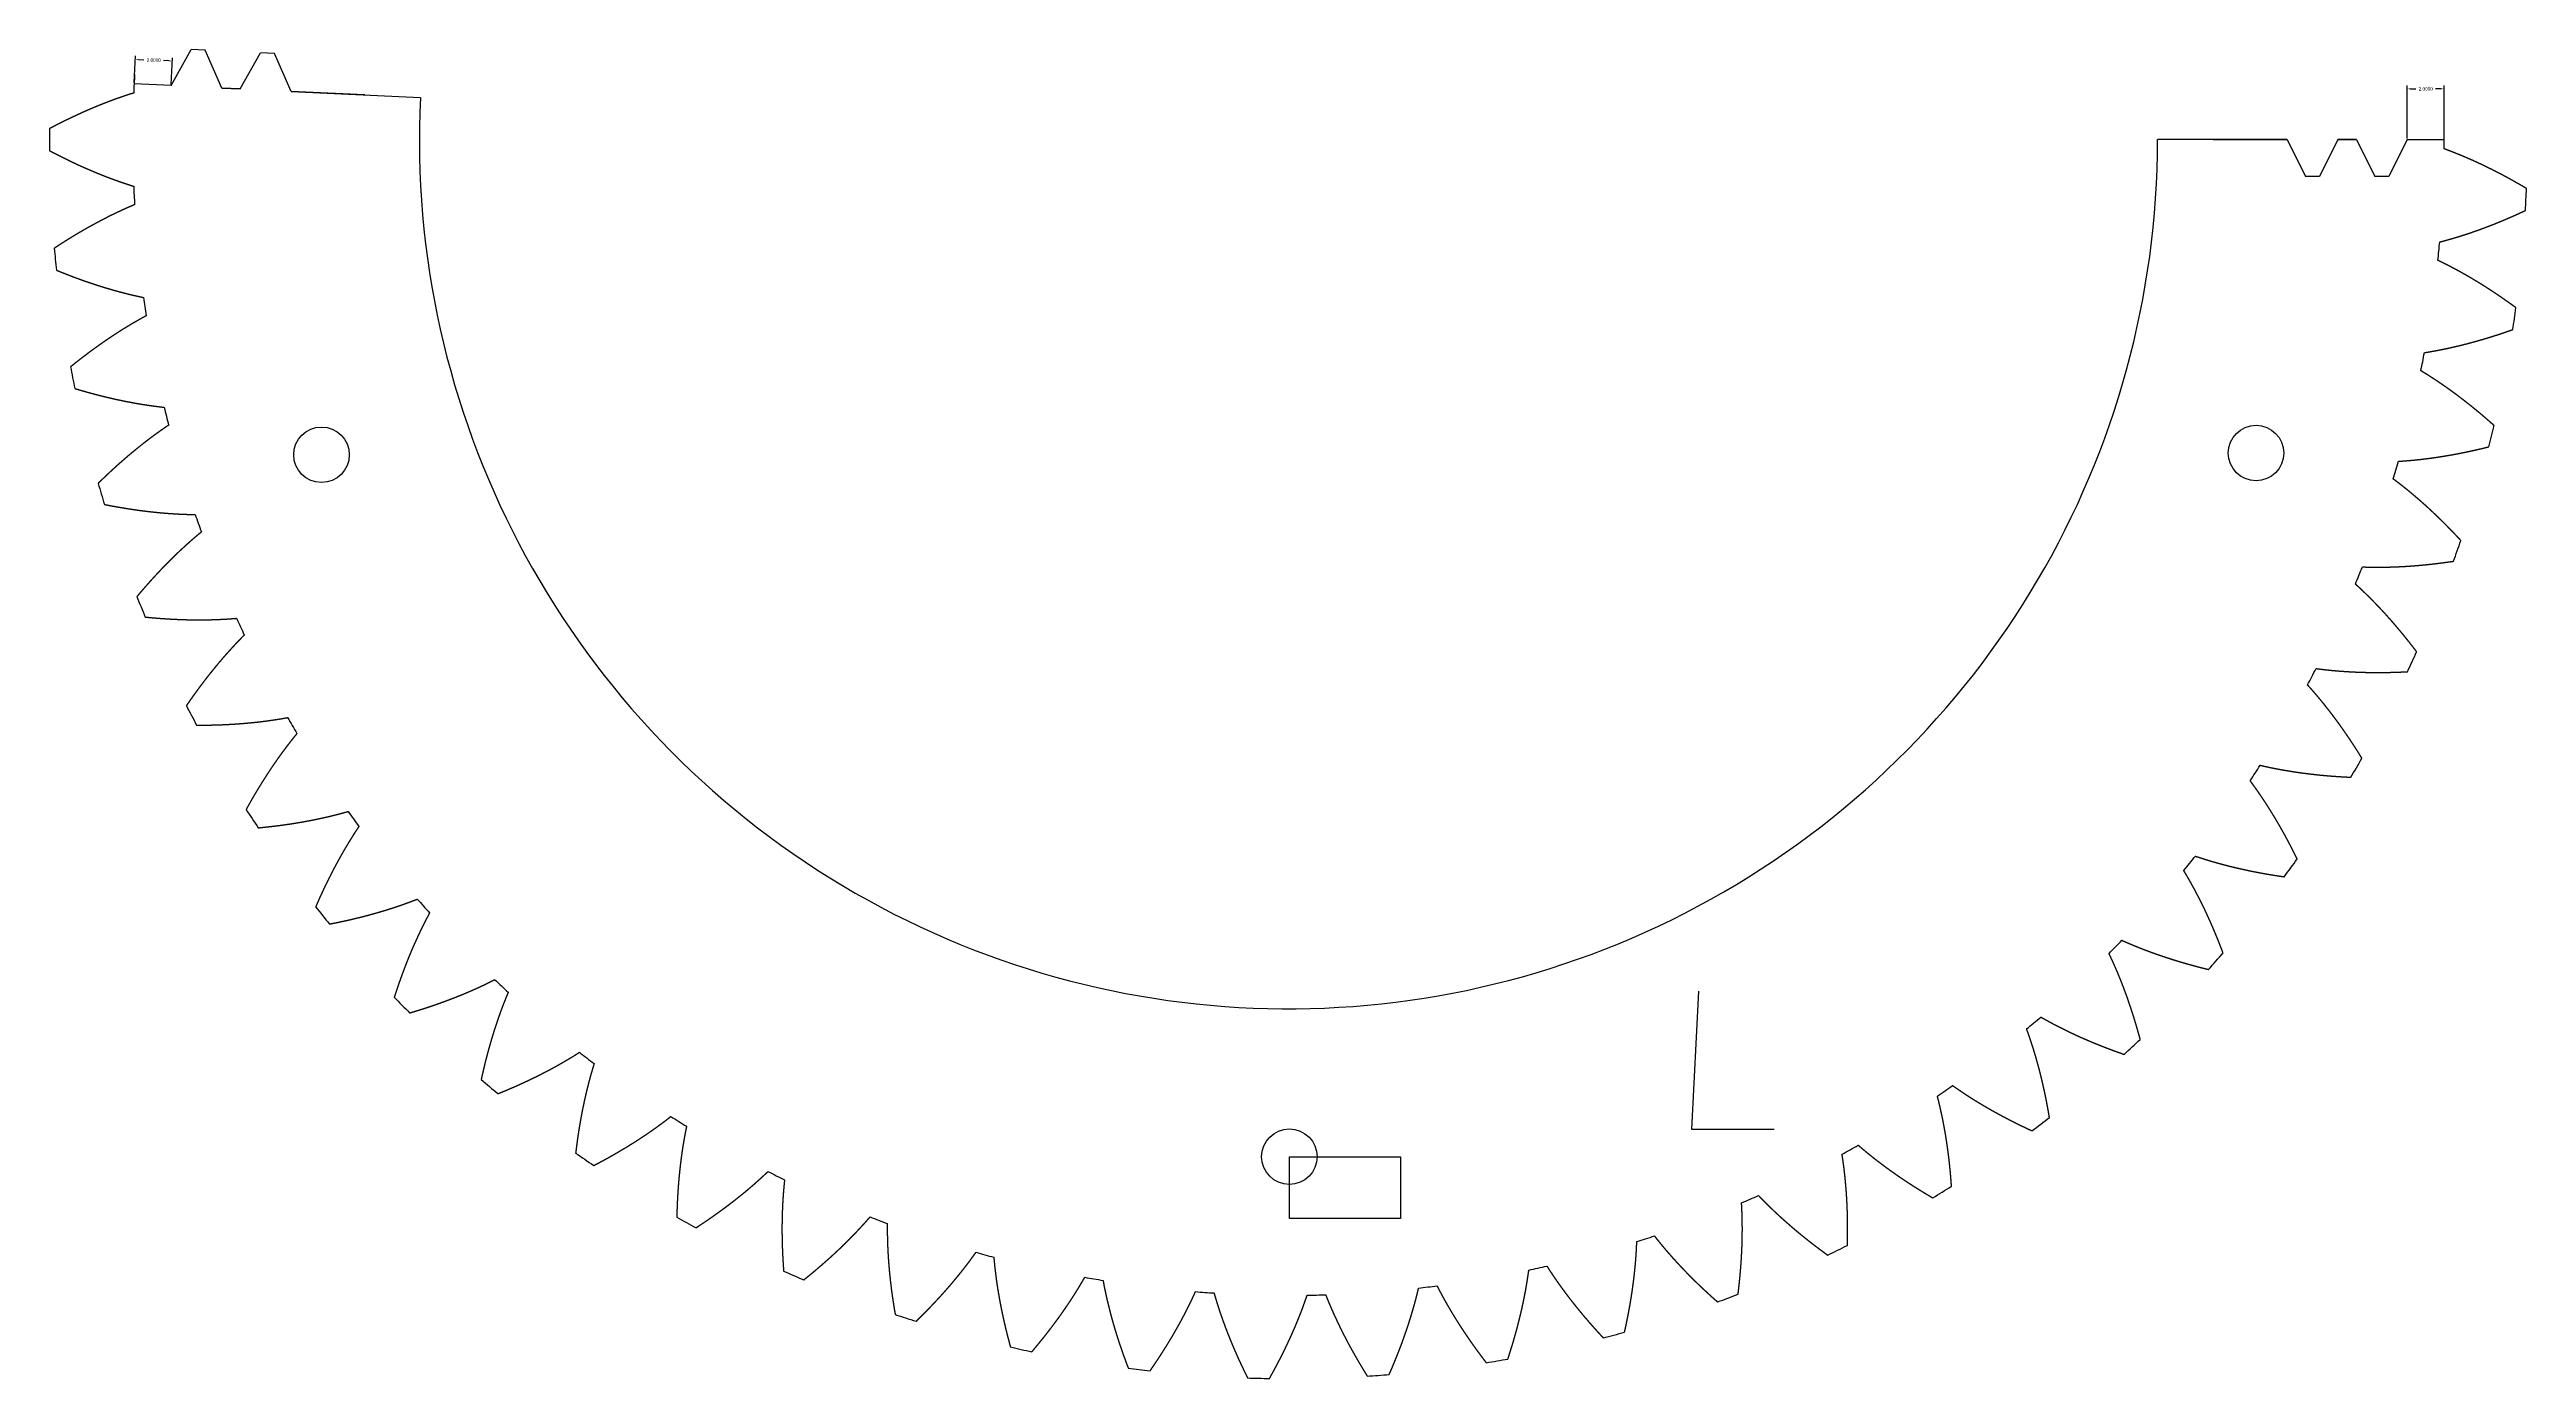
# Model space of a CAD drawing. Header units: millimetres. Extents: x -106 to 415, y -206 to 191.
# Drawn here: x 48 to 181.9, y -206 to -134.1 of the extents above; entities that cross this region are included whole.
import ezdxf

# ---------------------------------------------------------------- set-up
doc = ezdxf.new("R2010")
doc.units = ezdxf.units.MM
doc.header["$MEASUREMENT"] = 0

msp = doc.modelspace()

# ---------------------------------------------------------------- linework, layer by layer
at = {"linetype": 'Continuous'}
for p, q in [((52.54132, -135.92582), (52.61121, -134.48106)), ((52.7823, -134.66954), (53.06563, -134.68325)), ((54.42039, -134.74878), (54.13706, -134.73507)), ((54.53597, -136.08487), (55.63143, -134.13552)), ((54.53899, -136.02245), (54.60887, -134.57769)), ((56.38055, -134.17176), (55.63143, -134.13552)), ((57.28276, -136.21774), (56.38055, -134.17176)), ((58.28159, -136.26605), (59.37705, -134.3167)), ((60.12617, -134.35293), (59.37705, -134.3167)), ((61.02838, -136.39891), (60.12617, -134.35293)), ((54.53597, -136.08487), (52.5383, -135.98825)), ((58.28159, -136.26605), (57.28276, -136.21774)), ((57.28276, -136.21774), (58.28159, -136.26605)), ((58.28159, -136.26605), (57.28276, -136.21774)), ((65.0237, -136.59217), (61.02838, -136.39891)), ((61.02838, -136.39891), (68.0202, -136.73711)), ((175.46532, -138.94533), (175.46532, -136.08253)), ((175.64532, -136.26253), (175.9296, -136.26253)), ((177.28532, -136.26253), (177.00103, -136.26253)), ((177.46532, -138.94533), (177.46532, -136.08253)), ((168.96532, -139.00783), (161.96532, -139.00784)), ((164.96532, -139.00783), (168.96532, -139.00783)), ((168.96532, -139.00783), (169.96532, -141.00783)), ((171.71532, -139.00783), (170.71532, -141.00783)), ((171.71532, -139.00783), (172.71532, -139.00783)), ((172.71532, -139.00783), (171.71532, -139.00783)), ((172.71532, -139.00783), (173.71532, -141.00783)), ((175.46532, -139.00783), (174.46532, -141.00783)), ((175.46532, -139.00783), (177.46532, -139.00783)), ((170.71532, -141.00783), (169.96532, -141.00783)), ((174.46532, -141.00783), (173.71532, -141.00783)), ((137.13035, -185.05552), (136.75686, -192.5235)), ((136.75686, -192.5235), (141.23878, -192.5235)), ((115.01424, -194.00784), (121.03057, -194.00784)), ((115.01424, -197.35432), (115.01424, -194.00784)), ((121.03057, -194.00784), (121.03057, -197.35432)), ((121.03057, -197.35432), (115.01424, -197.35432))]:
    msp.add_line(p, q, dxfattribs=at)
for centre in [(62.67232, -156.0503), (167.28854, -155.95724), (115.01424, -194.00784)]:
    msp.add_circle(centre, 1.5)
for centre, radius, start, end in [((114.96532, -139.00783), 62.5, 176.7723624, 177.6891762), ((114.96532, -139.00784), 47, 177.2307675, 0), ((114.96532, -139.00783), 67, 179.4915557, 180.5084445), ((114.96532, -139.00783), 62.5, 359.5415932, 0.458407), ((114.96532, -139.00783), 62.5, 182.3108239, 183.2276378), ((114.96532, -139.00783), 67, 356.7223249, 357.7392137), ((114.96532, -139.00783), 62.5, 354.0031316, 354.9199455), ((114.96532, -139.00783), 67, 185.0300172, 186.046906), ((114.96532, -139.00783), 62.5, 187.8492855, 188.7660993), ((114.96532, -139.00783), 67, 351.1838634, 352.2007522), ((114.96532, -139.00783), 67, 190.5684787, 191.5853676), ((114.96532, -139.00783), 62.5, 348.4646701, 349.3814839), ((114.96532, -139.00783), 62.5, 193.387747, 194.3045609), ((114.96532, -139.00783), 67, 345.6454018, 346.6622907), ((114.96532, -139.00783), 62.5, 342.9262085, 343.8430224), ((114.96532, -139.00783), 67, 196.1069403, 197.1238291), ((114.96532, -139.00783), 62.5, 198.9262085, 199.8430224), ((114.96532, -139.00783), 67, 340.1069403, 341.1238291), ((114.96532, -139.00783), 62.5, 337.387747, 338.3045609), ((114.96532, -139.00783), 67, 201.6454018, 202.6622907), ((114.96532, -139.00783), 62.5, 204.4646701, 205.3814839), ((114.96532, -139.00783), 67, 334.5684787, 335.5853676), ((114.96532, -139.00783), 62.5, 331.8492855, 332.7660993), ((114.96532, -139.00783), 67, 207.1838634, 208.2007522), ((114.96532, -139.00783), 62.5, 210.0031316, 210.9199455), ((114.96532, -139.00783), 67, 329.0300172, 330.046906), ((114.96532, -139.00783), 62.5, 326.3108239, 327.2276378), ((114.96532, -139.00783), 67, 212.7223249, 213.7392137), ((114.96532, -139.00783), 62.5, 215.5415932, 216.458407), ((114.96532, -139.00783), 62.5, 320.7723624, 321.6891762), ((114.96532, -139.00783), 67, 323.4915557, 324.5084445), ((114.96532, -139.00783), 67, 218.2607864, 219.2776753), ((114.96532, -139.00783), 62.5, 221.0800547, 221.9968686), ((114.96532, -139.00783), 62.5, 315.2339009, 316.1507147), ((114.96532, -139.00783), 67, 317.9530941, 318.969983), ((114.96532, -139.00783), 62.5, 226.6185162, 227.5353301), ((114.96532, -139.00783), 67, 223.799248, 224.8161368), ((114.96532, -139.00783), 62.5, 309.6954393, 310.6122532), ((114.96532, -139.00783), 62.5, 232.1569778, 233.0737916), ((114.96532, -139.00783), 67, 312.4146326, 313.4315214), ((114.96532, -139.00783), 67, 229.3377095, 230.3545984), ((114.96532, -139.00783), 62.5, 304.1569778, 305.0737916), ((114.96532, -139.00783), 62.5, 237.6954393, 238.6122532), ((114.96532, -139.00783), 67, 306.8761711, 307.8930599), ((114.96532, -139.00783), 67, 234.8761711, 235.8930599), ((114.96532, -139.00783), 62.5, 298.6185162, 299.5353301), ((114.96532, -139.00783), 62.5, 243.2339009, 244.1507147), ((114.96532, -139.00783), 62.5, 293.0800547, 293.9968686), ((114.96532, -139.00783), 67, 301.3377095, 302.3545984), ((114.96532, -139.00783), 67, 240.4146326, 241.4315214), ((114.96532, -139.00783), 62.5, 248.7723624, 249.6891762), ((114.96532, -139.00783), 62.5, 254.3108239, 255.2276378), ((114.96532, -139.00783), 62.5, 287.5415932, 288.458407), ((114.96532, -139.00783), 67, 295.799248, 296.8161368), ((114.96532, -139.00783), 67, 245.9530941, 246.969983), ((114.96532, -139.00783), 62.5, 259.8492855, 260.7660993), ((114.96532, -139.00783), 62.5, 282.0031316, 282.9199455), ((114.96532, -139.00783), 62.5, 265.387747, 266.3045609), ((114.96532, -139.00783), 62.5, 270.9262085, 271.8430224), ((114.96532, -139.00783), 62.5, 276.4646701, 277.3814839), ((114.96532, -139.00783), 67, 290.2607864, 291.2776753), ((114.96532, -139.00783), 67, 251.4915557, 252.5084445), ((114.96532, -139.00783), 67, 284.7223249, 285.7392137), ((114.96532, -139.00783), 67, 257.0300172, 258.046906), ((114.96532, -139.00783), 67, 262.5684787, 263.5853676), ((114.96532, -139.00783), 67, 268.1069403, 269.1238291), ((114.96532, -139.00783), 67, 273.6454018, 274.6622907), ((114.96532, -139.00783), 67, 279.1838634, 280.2007522)]:
    msp.add_arc(centre, radius, start, end)
for points in [[(52.51614, -136.4878), (52.49563, -136.49416), (52.4546, -136.50693), (52.39307, -136.52625), (52.31106, -136.55233), (52.20862, -136.58547), (52.10623, -136.61915), (52.00389, -136.65336), (51.90162, -136.68811), (51.79941, -136.72338), (51.69725, -136.75919), (51.59516, -136.79551), (51.49313, -136.83234), (51.39116, -136.86967), (51.28926, -136.9075), (51.18743, -136.94583), (51.08566, -136.98464), (50.98396, -137.02394), (50.88232, -137.06373), (50.78075, -137.104), (50.67926, -137.14474), (50.57783, -137.18596), (50.47648, -137.22765), (50.37519, -137.2698), (50.27398, -137.31241), (50.17284, -137.35548), (50.07178, -137.399), (49.97079, -137.44298), (49.86988, -137.4874), (49.76904, -137.53228), (49.66829, -137.57759), (49.56761, -137.62334), (49.467, -137.66954), (49.36648, -137.71616), (49.26604, -137.76322), (49.16568, -137.81071), (49.0654, -137.85862), (48.9652, -137.90696), (48.86509, -137.95572), (48.76506, -138.0049), (48.66512, -138.0545), (48.56526, -138.10451), (48.46548, -138.15494), (48.3658, -138.20578), (48.2662, -138.25702), (48.16669, -138.30867), (48.08715, -138.35031), (48.02754, -138.38173), (47.98782, -138.40275), (47.96796, -138.41328)], [(47.96796, -139.60239), (47.98782, -139.61292), (48.02754, -139.63394), (48.08715, -139.66535), (48.16669, -139.707), (48.2662, -139.75865), (48.3658, -139.80989), (48.46548, -139.86073), (48.56526, -139.91115), (48.66512, -139.96117), (48.76506, -140.01076), (48.86509, -140.05994), (48.9652, -140.10871), (49.0654, -140.15704), (49.16568, -140.20496), (49.26604, -140.25245), (49.36648, -140.2995), (49.467, -140.34613), (49.56761, -140.39232), (49.66829, -140.43808), (49.76904, -140.48339), (49.86988, -140.52826), (49.97079, -140.57269), (50.07178, -140.61666), (50.17284, -140.66019), (50.27398, -140.70326), (50.37519, -140.74587), (50.47648, -140.78802), (50.57783, -140.82971), (50.67926, -140.87092), (50.78075, -140.91167), (50.88232, -140.95194), (50.98396, -140.99172), (51.08566, -141.03103), (51.18743, -141.06984), (51.28926, -141.10817), (51.39116, -141.146), (51.49313, -141.18333), (51.59516, -141.22016), (51.69725, -141.25648), (51.79941, -141.29228), (51.90162, -141.32756), (52.00389, -141.36231), (52.10623, -141.39652), (52.20862, -141.4302), (52.31106, -141.46333), (52.39307, -141.48942), (52.4546, -141.50874), (52.49563, -141.52151), (52.51614, -141.52787)], [(181.91317, -141.65084), (181.89384, -141.63937), (181.85518, -141.61645), (181.79715, -141.58219), (181.71972, -141.53675), (181.62282, -141.48036), (181.52581, -141.42436), (181.4287, -141.36877), (181.33148, -141.31358), (181.23416, -141.2588), (181.13672, -141.20443), (181.03919, -141.15048), (180.94155, -141.09694), (180.8438, -141.04381), (180.74596, -140.99111), (180.64801, -140.93883), (180.54996, -140.88697), (180.4518, -140.83554), (180.35355, -140.78455), (180.2552, -140.73398), (180.15675, -140.68385), (180.0582, -140.63416), (179.95955, -140.58491), (179.8608, -140.53611), (179.76196, -140.48775), (179.66302, -140.43985), (179.56399, -140.39239), (179.46486, -140.3454), (179.36564, -140.29887), (179.26632, -140.2528), (179.16691, -140.2072), (179.06741, -140.16207), (178.96781, -140.11742), (178.86813, -140.07325), (178.76835, -140.02956), (178.66849, -139.98636), (178.56853, -139.94365), (178.46849, -139.90143), (178.36836, -139.85972), (178.26814, -139.81851), (178.16784, -139.77781), (178.06745, -139.73764), (177.96697, -139.69799), (177.86641, -139.65887), (177.76577, -139.62029), (177.66504, -139.58224), (177.58439, -139.55223), (177.52387, -139.52996), (177.4835, -139.51522), (177.46332, -139.50787)], [(52.56446, -142.52678), (52.54465, -142.53509), (52.50505, -142.55176), (52.44567, -142.57693), (52.36657, -142.6108), (52.2678, -142.65367), (52.16913, -142.69708), (52.07058, -142.741), (51.97214, -142.78546), (51.87381, -142.83044), (51.77558, -142.87593), (51.67747, -142.92194), (51.57948, -142.96844), (51.48159, -143.01544), (51.38382, -143.06293), (51.28615, -143.11091), (51.18861, -143.15936), (51.09117, -143.2083), (50.99385, -143.25771), (50.89664, -143.30759), (50.79955, -143.35794), (50.70258, -143.40876), (50.60572, -143.46003), (50.50898, -143.51176), (50.41235, -143.56394), (50.31584, -143.61657), (50.21945, -143.66964), (50.12318, -143.72316), (50.02703, -143.77712), (49.93099, -143.83151), (49.83508, -143.88634), (49.73928, -143.9416), (49.64361, -143.99728), (49.54806, -144.05339), (49.45263, -144.10993), (49.35732, -144.16688), (49.26213, -144.22425), (49.16707, -144.28203), (49.07213, -144.34023), (48.97731, -144.39883), (48.88262, -144.45784), (48.78805, -144.51726), (48.69361, -144.57708), (48.5993, -144.6373), (48.50511, -144.69792), (48.41105, -144.75893), (48.33591, -144.80806), (48.2796, -144.84508), (48.24209, -144.86984), (48.22334, -144.88224)], [(177.21982, -144.54206), (177.24062, -144.53669), (177.28222, -144.52592), (177.34461, -144.50959), (177.42777, -144.48751), (177.5317, -144.45936), (177.6356, -144.43067), (177.73947, -144.40144), (177.8433, -144.37167), (177.9471, -144.34137), (178.05086, -144.31055), (178.15459, -144.2792), (178.25828, -144.24735), (178.36193, -144.21498), (178.46554, -144.18212), (178.56911, -144.14876), (178.67263, -144.11491), (178.77612, -144.08056), (178.87956, -144.04573), (178.98295, -144.01042), (179.0863, -143.97462), (179.1896, -143.93836), (179.29285, -143.90162), (179.39605, -143.86441), (179.4992, -143.82674), (179.6023, -143.7886), (179.70535, -143.75001), (179.80834, -143.71097), (179.91128, -143.67147), (180.01417, -143.63152), (180.117, -143.59113), (180.21977, -143.55029), (180.32249, -143.50901), (180.42515, -143.4673), (180.52774, -143.42515), (180.63028, -143.38256), (180.73276, -143.33955), (180.83517, -143.29611), (180.93753, -143.25224), (181.03981, -143.20795), (181.14204, -143.16324), (181.2442, -143.11811), (181.34629, -143.07256), (181.44831, -143.0266), (181.55027, -142.98023), (181.65216, -142.93345), (181.73362, -142.8957), (181.79468, -142.8672), (181.83537, -142.84812), (181.85572, -142.83856)], [(181.34554, -148.09991), (181.32741, -148.08662), (181.29114, -148.06007), (181.23669, -148.02038), (181.16401, -147.96768), (181.073, -147.90219), (180.98186, -147.83709), (180.89056, -147.77239), (180.79912, -147.70807), (180.70754, -147.64416), (180.61581, -147.58064), (180.52394, -147.51752), (180.43192, -147.45481), (180.33976, -147.3925), (180.24745, -147.3306), (180.15501, -147.26911), (180.06242, -147.20803), (179.96969, -147.14737), (179.87682, -147.08713), (179.78381, -147.0273), (179.69065, -146.96791), (179.59736, -146.90894), (179.50392, -146.8504), (179.41035, -146.79229), (179.31663, -146.73462), (179.22278, -146.67739), (179.12879, -146.6206), (179.03466, -146.56426), (178.94039, -146.50837), (178.84598, -146.45293), (178.75144, -146.39794), (178.65676, -146.34342), (178.56194, -146.28937), (178.46698, -146.23578), (178.37189, -146.18267), (178.27666, -146.13003), (178.18129, -146.07788), (178.08579, -146.0262), (177.99015, -145.97502), (177.89438, -145.92433), (177.79847, -145.87414), (177.70243, -145.82446), (177.60625, -145.7753), (177.50993, -145.72666), (177.41348, -145.67855), (177.3169, -145.63095), (177.23952, -145.5933), (177.18143, -145.56529), (177.14268, -145.54672), (177.12329, -145.53747)], [(48.33811, -146.06579), (48.35889, -146.07435), (48.40046, -146.09145), (48.46283, -146.11696), (48.54601, -146.15073), (48.65004, -146.19254), (48.75412, -146.23393), (48.85825, -146.27491), (48.96242, -146.31547), (49.06664, -146.35561), (49.1709, -146.39533), (49.27521, -146.43463), (49.37957, -146.4735), (49.48396, -146.51194), (49.5884, -146.54995), (49.69287, -146.58753), (49.79739, -146.62468), (49.90194, -146.66138), (50.00653, -146.69765), (50.11115, -146.73347), (50.21582, -146.76885), (50.32051, -146.80378), (50.42524, -146.83826), (50.53, -146.87228), (50.63479, -146.90585), (50.73962, -146.93896), (50.84447, -146.9716), (50.94935, -147.00378), (51.05425, -147.03549), (51.15918, -147.06673), (51.26414, -147.09748), (51.36912, -147.12776), (51.47412, -147.15755), (51.57914, -147.18686), (51.68418, -147.21567), (51.78924, -147.24399), (51.89431, -147.27181), (51.99941, -147.29912), (52.10452, -147.32594), (52.20964, -147.35223), (52.31477, -147.37801), (52.41991, -147.40326), (52.52506, -147.42797), (52.63022, -147.45215), (52.73538, -147.47578), (52.84055, -147.49888), (52.92468, -147.51692), (52.98779, -147.53022), (53.02986, -147.53897), (53.0509, -147.54332)], [(53.1954, -148.5329), (53.17648, -148.54309), (53.13867, -148.5635), (53.082, -148.59428), (53.00654, -148.63564), (52.91236, -148.68784), (52.81835, -148.74056), (52.7245, -148.79379), (52.63081, -148.84754), (52.53727, -148.9018), (52.4439, -148.95657), (52.35069, -149.01182), (52.25764, -149.06757), (52.16474, -149.1238), (52.07201, -149.1805), (51.97943, -149.23768), (51.88702, -149.29532), (51.79476, -149.35343), (51.70266, -149.41201), (51.61073, -149.47104), (51.51895, -149.53052), (51.42733, -149.59046), (51.33587, -149.65084), (51.24457, -149.71167), (51.15344, -149.77293), (51.06246, -149.83463), (50.97164, -149.89676), (50.88098, -149.95932), (50.79048, -150.0223), (50.70015, -150.08571), (50.60997, -150.14954), (50.51996, -150.21379), (50.43011, -150.27844), (50.34042, -150.34352), (50.25089, -150.40899), (50.16152, -150.47488), (50.07231, -150.54117), (49.98327, -150.60786), (49.89439, -150.67494), (49.80567, -150.74243), (49.71712, -150.8103), (49.62873, -150.87857), (49.5405, -150.94722), (49.45244, -151.01626), (49.36455, -151.08569), (49.27681, -151.1555), (49.20676, -151.21164), (49.15429, -151.25393), (49.11934, -151.28219), (49.10188, -151.29634)], [(176.39506, -150.52465), (176.41628, -150.52132), (176.45873, -150.51461), (176.5224, -150.50438), (176.60731, -150.49042), (176.71347, -150.47243), (176.81965, -150.45391), (176.92586, -150.43484), (177.03208, -150.41523), (177.13832, -150.39509), (177.24457, -150.37443), (177.35084, -150.35324), (177.45712, -150.33154), (177.56341, -150.30933), (177.66971, -150.28662), (177.77601, -150.26341), (177.88232, -150.23971), (177.98864, -150.21551), (178.09495, -150.19083), (178.20127, -150.16566), (178.30759, -150.14), (178.41391, -150.11387), (178.52022, -150.08727), (178.62654, -150.0602), (178.73284, -150.03266), (178.83914, -150.00465), (178.94543, -149.97619), (179.05171, -149.94727), (179.15799, -149.91789), (179.26425, -149.88806), (179.3705, -149.85778), (179.47673, -149.82705), (179.58295, -149.79588), (179.68915, -149.76426), (179.79534, -149.73221), (179.90151, -149.69972), (180.00766, -149.6668), (180.11379, -149.63345), (180.2199, -149.59966), (180.32599, -149.56545), (180.43205, -149.53082), (180.53808, -149.49576), (180.6441, -149.46028), (180.75008, -149.42438), (180.85604, -149.38806), (180.96196, -149.35133), (181.04668, -149.32162), (181.11021, -149.29915), (181.15256, -149.28408), (181.17373, -149.27653)], [(49.33034, -152.46329), (49.35185, -152.46981), (49.39487, -152.48281), (49.45941, -152.50219), (49.54547, -152.52777), (49.65305, -152.55934), (49.76064, -152.5905), (49.86823, -152.62123), (49.97583, -152.65155), (50.08344, -152.68145), (50.19105, -152.71092), (50.29867, -152.73996), (50.40628, -152.76858), (50.5139, -152.79677), (50.62152, -152.82452), (50.72913, -152.85185), (50.83674, -152.87873), (50.94435, -152.90518), (51.05195, -152.93118), (51.15955, -152.95674), (51.26714, -152.98185), (51.37471, -153.00651), (51.48228, -153.03072), (51.58984, -153.05448), (51.69738, -153.07777), (51.80491, -153.10061), (51.91242, -153.12298), (52.01992, -153.14489), (52.12739, -153.16632), (52.23485, -153.18728), (52.34228, -153.20777), (52.44969, -153.22777), (52.55708, -153.24729), (52.66444, -153.26632), (52.77177, -153.28486), (52.87907, -153.30291), (52.98634, -153.32046), (53.09358, -153.3375), (53.20078, -153.35405), (53.30795, -153.37007), (53.41508, -153.38558), (53.52217, -153.40057), (53.62921, -153.41502), (53.73621, -153.42893), (53.84317, -153.44231), (53.95007, -153.45515), (54.03556, -153.46499), (54.09965, -153.47212), (54.14237, -153.47678), (54.16373, -153.47908)], [(180.15814, -154.46408), (180.14138, -154.4491), (180.10784, -154.41918), (180.05748, -154.37441), (179.99022, -154.31494), (179.90596, -154.24098), (179.82152, -154.16739), (179.7369, -154.09417), (179.65209, -154.02134), (179.56711, -153.94888), (179.48193, -153.87681), (179.39658, -153.80512), (179.31105, -153.73381), (179.22533, -153.6629), (179.13943, -153.59238), (179.05335, -153.52225), (178.96709, -153.45253), (178.88065, -153.3832), (178.79402, -153.31427), (178.70722, -153.24575), (178.62023, -153.17764), (178.53306, -153.10994), (178.44572, -153.04266), (178.35819, -152.97579), (178.27048, -152.90935), (178.18259, -152.84333), (178.09451, -152.77773), (178.00626, -152.71257), (177.91783, -152.64784), (177.82921, -152.58354), (177.74041, -152.51969), (177.65144, -152.45629), (177.56228, -152.39334), (177.47293, -152.33083), (177.38341, -152.26879), (177.29371, -152.20721), (177.20382, -152.14609), (177.11375, -152.08544), (177.0235, -152.02526), (176.93307, -151.96557), (176.84245, -151.90636), (176.75165, -151.84764), (176.66066, -151.78943), (176.56949, -151.73172), (176.47813, -151.67452), (176.38659, -151.61783), (176.31322, -151.57288), (176.2581, -151.5394), (176.22132, -151.51718), (176.20292, -151.50609)], [(54.40306, -154.45009), (54.38522, -154.46205), (54.34956, -154.48603), (54.29612, -154.52213), (54.225, -154.57057), (54.13631, -154.63162), (54.04782, -154.69317), (53.95954, -154.75522), (53.87148, -154.81776), (53.78362, -154.88079), (53.69597, -154.94431), (53.60852, -155.0083), (53.52128, -155.07277), (53.43425, -155.1377), (53.34742, -155.20309), (53.2608, -155.26894), (53.17438, -155.33523), (53.08816, -155.40197), (53.00215, -155.46916), (52.91633, -155.53679), (52.83073, -155.60486), (52.74532, -155.67336), (52.66012, -155.74228), (52.57512, -155.81164), (52.49031, -155.88141), (52.40572, -155.9516), (52.32132, -156.0222), (52.23712, -156.09322), (52.15313, -156.16465), (52.06933, -156.23648), (51.98574, -156.30871), (51.90234, -156.38135), (51.81915, -156.45438), (51.73616, -156.5278), (51.65337, -156.60161), (51.57078, -156.67582), (51.48839, -156.7504), (51.40619, -156.82538), (51.3242, -156.90073), (51.24241, -156.97646), (51.16082, -157.05256), (51.07944, -157.12904), (50.99825, -157.20589), (50.91726, -157.28311), (50.83648, -157.36069), (50.75589, -157.43864), (50.69158, -157.50129), (50.64344, -157.54844), (50.61138, -157.57994), (50.59537, -157.59571)], [(174.99675, -156.39971), (175.01819, -156.39844), (175.06109, -156.39586), (175.12545, -156.39182), (175.21132, -156.38613), (175.31872, -156.37847), (175.42619, -156.37028), (175.53374, -156.36155), (175.64135, -156.35229), (175.74904, -156.34249), (175.85679, -156.33218), (175.96461, -156.32135), (176.07249, -156.31), (176.18043, -156.29816), (176.28842, -156.28581), (176.39647, -156.27297), (176.50457, -156.25964), (176.61272, -156.24582), (176.72093, -156.23151), (176.82918, -156.21672), (176.93748, -156.20145), (177.04582, -156.1857), (177.15421, -156.16948), (177.26263, -156.15279), (177.3711, -156.13564), (177.47961, -156.11803), (177.58815, -156.09996), (177.69673, -156.08143), (177.80534, -156.06244), (177.91398, -156.043), (178.02266, -156.02312), (178.13136, -156.00279), (178.2401, -155.98202), (178.34885, -155.9608), (178.45764, -155.93915), (178.56645, -155.91706), (178.67528, -155.89453), (178.78413, -155.87158), (178.89301, -155.84819), (179.0019, -155.82438), (179.11081, -155.80014), (179.21974, -155.77548), (179.32868, -155.7504), (179.43763, -155.72489), (179.5466, -155.69897), (179.65558, -155.67264), (179.74277, -155.65124), (179.80817, -155.63501), (179.85177, -155.6241), (179.87357, -155.61863)], [(178.36206, -160.68394), (178.34682, -160.66741), (178.31633, -160.63439), (178.27052, -160.58497), (178.20931, -160.51929), (178.13258, -160.43754), (178.05564, -160.35615), (177.97848, -160.27511), (177.9011, -160.19442), (177.8235, -160.1141), (177.74568, -160.03414), (177.66765, -159.95455), (177.58939, -159.87532), (177.51092, -159.79647), (177.43223, -159.71799), (177.35332, -159.63988), (177.27419, -159.56215), (177.19484, -159.48481), (177.11528, -159.40784), (177.03549, -159.33127), (176.95548, -159.25508), (176.87526, -159.17928), (176.79481, -159.10388), (176.71414, -159.02888), (176.63326, -158.95428), (176.55215, -158.88008), (176.47082, -158.80629), (176.38926, -158.73292), (176.30749, -158.65995), (176.22549, -158.58741), (176.14327, -158.51529), (176.06083, -158.44359), (175.97816, -158.37232), (175.89527, -158.30149), (175.81215, -158.2311), (175.72881, -158.16115), (175.64524, -158.09164), (175.56145, -158.02258), (175.47743, -157.95397), (175.39318, -157.88583), (175.3087, -157.81815), (175.22399, -157.75094), (175.13904, -157.68422), (175.05387, -157.61798), (174.96846, -157.55223), (174.88282, -157.48697), (174.81412, -157.43515), (174.76249, -157.3965), (174.72803, -157.37084), (174.71078, -157.35803)], [(50.93539, -158.73517), (50.95743, -158.73958), (51.0015, -158.74837), (51.06761, -158.76142), (51.15574, -158.77858), (51.26586, -158.79962), (51.37595, -158.82025), (51.48601, -158.84046), (51.59604, -158.86025), (51.70603, -158.87962), (51.81598, -158.89857), (51.9259, -158.91709), (52.03577, -158.93519), (52.14561, -158.95286), (52.2554, -158.9701), (52.36515, -158.9869), (52.47485, -159.00328), (52.58451, -159.01921), (52.69412, -159.03471), (52.80368, -159.04976), (52.91319, -159.06437), (53.02265, -159.07854), (53.13205, -159.09225), (53.24139, -159.10552), (53.35068, -159.11832), (53.45991, -159.13068), (53.56908, -159.14257), (53.67819, -159.154), (53.78723, -159.16496), (53.89621, -159.17545), (54.00512, -159.18547), (54.11396, -159.19502), (54.22273, -159.20408), (54.33142, -159.21266), (54.44004, -159.22076), (54.54859, -159.22836), (54.65705, -159.23548), (54.76543, -159.24209), (54.87373, -159.24821), (54.98195, -159.25382), (55.09007, -159.25892), (55.19811, -159.2635), (55.30605, -159.26755), (55.41389, -159.27107), (55.52163, -159.27406), (55.62928, -159.27652), (55.71532, -159.27806), (55.7798, -159.27898), (55.82277, -159.27949), (55.84425, -159.27972)], [(56.17618, -160.2231), (56.15958, -160.23673), (56.12639, -160.26403), (56.07669, -160.30513), (56.01058, -160.36021), (55.92819, -160.42953), (55.84606, -160.49933), (55.76418, -160.56961), (55.68256, -160.64036), (55.6012, -160.71157), (55.52009, -160.78326), (55.43923, -160.85539), (55.35862, -160.92798), (55.27826, -161.00101), (55.19815, -161.07447), (55.11828, -161.14837), (55.03866, -161.22269), (54.95929, -161.29745), (54.88016, -161.37262), (54.80128, -161.44822), (54.72264, -161.52423), (54.64424, -161.60065), (54.56609, -161.67748), (54.48818, -161.75471), (54.41051, -161.83234), (54.33308, -161.91037), (54.25589, -161.98879), (54.17894, -162.06761), (54.10223, -162.1468), (54.02576, -162.22639), (53.94952, -162.30635), (53.87353, -162.38669), (53.79777, -162.46741), (53.72226, -162.5485), (53.64698, -162.62996), (53.57193, -162.71179), (53.49712, -162.79398), (53.42255, -162.87654), (53.34822, -162.95945), (53.27412, -163.04272), (53.20025, -163.12635), (53.12663, -163.21032), (53.05324, -163.29465), (52.98008, -163.37932), (52.90716, -163.46434), (52.83447, -163.5497), (52.77651, -163.61827), (52.73314, -163.66984), (52.70428, -163.70429), (52.68986, -163.72153)], [(173.03794, -162.11238), (173.05941, -162.11319), (173.10235, -162.11476), (173.16681, -162.11696), (173.25282, -162.11958), (173.36046, -162.12232), (173.46822, -162.12454), (173.57611, -162.12623), (173.68412, -162.1274), (173.79224, -162.12804), (173.90049, -162.12818), (174.00885, -162.1278), (174.11732, -162.12692), (174.2259, -162.12555), (174.33458, -162.12369), (174.44336, -162.12133), (174.55224, -162.1185), (174.66123, -162.11518), (174.77031, -162.11138), (174.87948, -162.1071), (174.98875, -162.10236), (175.0981, -162.09714), (175.20755, -162.09146), (175.31708, -162.08531), (175.4267, -162.07871), (175.5364, -162.07165), (175.64618, -162.06414), (175.75604, -162.05617), (175.86597, -162.04776), (175.97599, -162.0389), (176.08607, -162.0296), (176.19623, -162.01985), (176.30646, -162.00967), (176.41676, -161.99905), (176.52713, -161.988), (176.63756, -161.97651), (176.74806, -161.9646), (176.85862, -161.95225), (176.96924, -161.93949), (177.07992, -161.9263), (177.19066, -161.91268), (177.30146, -161.89865), (177.41232, -161.8842), (177.52322, -161.86933), (177.63418, -161.85405), (177.74519, -161.83835), (177.83404, -161.82547), (177.90071, -161.81562), (177.94516, -161.80898), (177.96739, -161.80563)], [(175.97405, -166.70141), (175.96048, -166.68349), (175.93332, -166.64769), (175.89249, -166.59408), (175.83791, -166.52279), (175.76943, -166.43402), (175.7007, -166.34558), (175.63172, -166.25747), (175.56249, -166.1697), (175.49301, -166.08226), (175.42327, -165.99516), (175.35328, -165.90841), (175.28304, -165.822), (175.21254, -165.73594), (175.14179, -165.65023), (175.07079, -165.56487), (174.99953, -165.47987), (174.92802, -165.39523), (174.85625, -165.31094), (174.78423, -165.22702), (174.71195, -165.14347), (174.63941, -165.06028), (174.56662, -164.97747), (174.49357, -164.89503), (174.42026, -164.81298), (174.34669, -164.7313), (174.27286, -164.65), (174.19877, -164.5691), (174.12442, -164.48858), (174.04981, -164.40846), (173.97493, -164.32874), (173.89979, -164.24942), (173.82439, -164.17051), (173.74872, -164.09201), (173.67279, -164.01393), (173.59658, -163.93626), (173.52011, -163.85901), (173.44338, -163.78218), (173.36637, -163.70579), (173.28909, -163.62983), (173.21154, -163.55431), (173.13371, -163.47924), (173.0556, -163.40463), (172.97721, -163.33049), (172.89855, -163.2568), (172.81961, -163.18358), (172.75623, -163.12537), (172.70857, -163.08192), (172.67675, -163.05304), (172.66082, -163.03863)], [(53.13826, -164.82285), (53.16063, -164.82512), (53.20535, -164.82961), (53.27241, -164.83622), (53.36178, -164.8448), (53.47342, -164.85511), (53.58498, -164.86501), (53.69648, -164.87451), (53.8079, -164.88359), (53.91925, -164.89225), (54.03052, -164.9005), (54.14171, -164.90833), (54.25282, -164.91574), (54.36385, -164.92272), (54.47479, -164.92928), (54.58565, -164.93542), (54.69642, -164.94113), (54.80711, -164.94641), (54.9177, -164.95125), (55.0282, -164.95566), (55.13861, -164.95964), (55.24892, -164.96317), (55.35913, -164.96626), (55.46925, -164.96891), (55.57927, -164.97111), (55.68918, -164.97286), (55.79899, -164.97416), (55.90869, -164.97501), (56.01828, -164.9754), (56.12776, -164.97532), (56.23713, -164.97478), (56.34638, -164.97378), (56.45552, -164.9723), (56.56453, -164.97035), (56.67343, -164.96793), (56.7822, -164.96502), (56.89084, -164.96163), (56.99936, -164.95776), (57.10774, -164.95339), (57.21599, -164.94853), (57.32411, -164.94317), (57.43208, -164.9373), (57.5399, -164.93092), (57.64758, -164.92402), (57.75511, -164.91659), (57.86249, -164.90865), (57.94828, -164.90189), (58.01255, -164.89658), (58.05537, -164.89293), (58.07677, -164.89109)], [(58.4982, -165.79803), (58.48299, -165.8132), (58.4526, -165.84358), (58.40709, -165.88928), (58.3466, -165.95048), (58.27129, -166.02743), (58.19628, -166.10483), (58.12157, -166.18268), (58.04716, -166.26098), (57.97304, -166.33972), (57.89923, -166.41889), (57.82571, -166.4985), (57.75248, -166.57852), (57.67955, -166.65897), (57.6069, -166.73982), (57.53454, -166.82108), (57.46246, -166.90274), (57.39068, -166.98481), (57.31917, -167.06727), (57.24795, -167.15013), (57.17702, -167.23337), (57.10636, -167.317), (57.03599, -167.40102), (56.9659, -167.48541), (56.89608, -167.57017), (56.82654, -167.65531), (56.75728, -167.74082), (56.6883, -167.82669), (56.61959, -167.91292), (56.55116, -167.99951), (56.483, -168.08646), (56.41511, -168.17376), (56.3475, -168.26141), (56.28016, -168.34942), (56.2131, -168.43776), (56.1463, -168.52645), (56.07977, -168.61548), (56.01352, -168.70484), (55.94753, -168.79454), (55.88182, -168.88458), (55.81637, -168.97494), (55.75119, -169.06563), (55.68628, -169.15665), (55.62164, -169.24799), (55.55726, -169.33965), (55.49316, -169.43162), (55.44208, -169.50546), (55.40389, -169.56098), (55.37849, -169.59806), (55.3658, -169.61661)], [(173.01643, -172.46032), (173.00465, -172.44118), (172.98106, -172.40291), (172.9456, -172.34562), (172.89816, -172.2694), (172.83857, -172.17443), (172.77869, -172.07977), (172.71854, -171.98541), (172.6581, -171.89136), (172.59738, -171.79763), (172.53638, -171.70421), (172.47509, -171.61111), (172.41351, -171.51832), (172.35165, -171.42586), (172.28951, -171.33372), (172.22707, -171.24191), (172.16435, -171.15043), (172.10134, -171.05928), (172.03804, -170.96846), (171.97446, -170.87798), (171.91058, -170.78784), (171.84641, -170.69804), (171.78195, -170.60859), (171.71719, -170.51949), (171.65214, -170.43074), (171.5868, -170.34234), (171.52116, -170.2543), (171.45523, -170.16662), (171.389, -170.07931), (171.32246, -169.99236), (171.25563, -169.90578), (171.1885, -169.81958), (171.12107, -169.73376), (171.05333, -169.64833), (170.98528, -169.56328), (170.91693, -169.47861), (170.84827, -169.39434), (170.77931, -169.31047), (170.71003, -169.227), (170.64045, -169.14394), (170.57054, -169.06129), (170.50032, -168.97906), (170.42978, -168.89726), (170.35892, -168.81589), (170.28773, -168.73496), (170.21623, -168.65446), (170.15876, -168.5904), (170.11552, -168.54256), (170.08663, -168.51075), (170.07217, -168.49486)], [(170.53693, -167.60934), (170.55822, -167.61222), (170.60081, -167.61793), (170.66475, -167.62633), (170.75011, -167.63724), (170.85698, -167.65036), (170.96402, -167.66296), (171.07124, -167.67506), (171.17863, -167.68665), (171.2862, -167.69773), (171.39392, -167.70831), (171.50181, -167.71839), (171.60986, -167.72799), (171.71806, -167.7371), (171.82642, -167.74573), (171.93492, -167.75389), (172.04357, -167.76157), (172.15236, -167.76879), (172.2613, -167.77554), (172.37038, -167.78182), (172.47959, -167.78764), (172.58894, -167.793), (172.69842, -167.79791), (172.80804, -167.80237), (172.91778, -167.80637), (173.02765, -167.80993), (173.13764, -167.81305), (173.24776, -167.81573), (173.35799, -167.81796), (173.46835, -167.81976), (173.57882, -167.82113), (173.6894, -167.82206), (173.8001, -167.82256), (173.91091, -167.82264), (174.02183, -167.82229), (174.13285, -167.82152), (174.24399, -167.82032), (174.35522, -167.81871), (174.46656, -167.81668), (174.578, -167.81423), (174.68954, -167.81137), (174.80117, -167.80809), (174.9129, -167.80441), (175.02473, -167.80031), (175.13664, -167.79581), (175.24865, -167.7909), (175.33833, -167.78665), (175.40563, -167.78329), (175.45052, -167.78096), (175.47296, -167.77978)], [(55.9184, -170.66951), (55.94088, -170.66961), (55.98583, -170.66976), (56.05321, -170.66987), (56.14299, -170.66978), (56.25511, -170.66927), (56.36711, -170.66836), (56.479, -170.66705), (56.59078, -170.66533), (56.70244, -170.66321), (56.81399, -170.66068), (56.92541, -170.65774), (57.03672, -170.65439), (57.1479, -170.65063), (57.25896, -170.64645), (57.3699, -170.64186), (57.4807, -170.63685), (57.59138, -170.63142), (57.70192, -170.62557), (57.81233, -170.6193), (57.92261, -170.6126), (58.03275, -170.60547), (58.14275, -170.59791), (58.25261, -170.58991), (58.36232, -170.58149), (58.47189, -170.57262), (58.58131, -170.56332), (58.69058, -170.55357), (58.7997, -170.54338), (58.90866, -170.53274), (59.01747, -170.52165), (59.12611, -170.5101), (59.23459, -170.4981), (59.34291, -170.48564), (59.45106, -170.47272), (59.55905, -170.45932), (59.66686, -170.44547), (59.77449, -170.43114), (59.88195, -170.41633), (59.98923, -170.40105), (60.09632, -170.38528), (60.20322, -170.36901), (60.30992, -170.35225), (60.41643, -170.33499), (60.52275, -170.31722), (60.62886, -170.29896), (60.71359, -170.28394), (60.77705, -170.27245), (60.81932, -170.2647), (60.84044, -170.26079)], [(61.34744, -171.12283), (61.33376, -171.13939), (61.30644, -171.17256), (61.26556, -171.22244), (61.21126, -171.2892), (61.14373, -171.37306), (61.07653, -171.45734), (61.00968, -171.54203), (60.94318, -171.62715), (60.87701, -171.71267), (60.81118, -171.7986), (60.74569, -171.88493), (60.68053, -171.97165), (60.6157, -172.05875), (60.55119, -172.14624), (60.48701, -172.23411), (60.42316, -172.32235), (60.35962, -172.41096), (60.29641, -172.49994), (60.23352, -172.58928), (60.17095, -172.67898), (60.1087, -172.76904), (60.04676, -172.85945), (59.98514, -172.95022), (59.92383, -173.04132), (59.86284, -173.13277), (59.80215, -173.22457), (59.74178, -173.31669), (59.68171, -173.40915), (59.62196, -173.50195), (59.56251, -173.59507), (59.50337, -173.68851), (59.44453, -173.78228), (59.386, -173.87637), (59.32777, -173.97078), (59.26985, -174.0655), (59.21222, -174.16053), (59.1549, -174.25588), (59.09788, -174.35153), (59.04116, -174.44748), (58.98474, -174.54374), (58.92862, -174.6403), (58.8728, -174.73715), (58.81727, -174.83431), (58.76204, -174.93175), (58.70711, -175.02949), (58.6634, -175.10791), (58.63075, -175.16685), (58.60904, -175.20621), (58.5982, -175.2259)], [(169.51679, -177.90689), (169.50692, -177.8867), (169.48713, -177.84634), (169.45737, -177.78589), (169.4175, -177.70545), (169.36735, -177.60517), (169.3169, -177.50517), (169.26613, -177.40545), (169.21506, -177.30601), (169.16366, -177.20685), (169.11196, -177.10798), (169.05994, -177.0094), (169.00761, -176.9111), (168.95496, -176.8131), (168.902, -176.7154), (168.84872, -176.61799), (168.79512, -176.52088), (168.7412, -176.42407), (168.68696, -176.32757), (168.6324, -176.23137), (168.57752, -176.13549), (168.52232, -176.03992), (168.46679, -175.94466), (168.41094, -175.84973), (168.35476, -175.75511), (168.29826, -175.66082), (168.24142, -175.56686), (168.18426, -175.47322), (168.12676, -175.37992), (168.06893, -175.28696), (168.01077, -175.19434), (167.95227, -175.10206), (167.89343, -175.01014), (167.83425, -174.91856), (167.77473, -174.82734), (167.71487, -174.73647), (167.65467, -174.64597), (167.59412, -174.55584), (167.53323, -174.46607), (167.47198, -174.37668), (167.41038, -174.28767), (167.34842, -174.19905), (167.28611, -174.11082), (167.22343, -174.02299), (167.16039, -173.93557), (167.09698, -173.84854), (167.04597, -173.77924), (167.00755, -173.72744), (166.98186, -173.69299), (166.969, -173.67579)], [(167.51706, -172.83925), (167.53797, -172.84417), (167.57981, -172.85396), (167.64264, -172.8685), (167.72655, -172.88759), (167.83165, -172.91097), (167.93698, -172.93385), (168.04253, -172.95623), (168.14831, -172.97813), (168.2543, -172.99954), (168.3605, -173.02047), (168.46691, -173.04092), (168.57353, -173.0609), (168.68035, -173.08041), (168.78736, -173.09946), (168.89457, -173.11805), (169.00197, -173.13619), (169.10956, -173.15387), (169.21734, -173.1711), (169.3253, -173.18788), (169.43344, -173.20421), (169.54176, -173.2201), (169.65026, -173.23555), (169.75893, -173.25057), (169.86778, -173.26515), (169.97679, -173.2793), (170.08597, -173.29302), (170.19531, -173.30631), (170.30482, -173.31917), (170.41448, -173.33161), (170.5243, -173.34364), (170.63428, -173.35524), (170.74442, -173.36642), (170.8547, -173.37719), (170.96513, -173.38755), (171.07572, -173.39749), (171.18645, -173.40703), (171.29732, -173.41616), (171.40833, -173.42488), (171.51949, -173.4332), (171.63078, -173.44112), (171.74221, -173.44863), (171.85378, -173.45575), (171.96547, -173.46247), (172.0773, -173.46879), (172.18926, -173.47471), (172.27893, -173.47914), (172.34624, -173.48228), (172.39114, -173.4843), (172.4136, -173.48529)], [(59.24985, -176.22055), (59.27223, -176.21848), (59.31698, -176.21429), (59.38406, -176.2079), (59.47341, -176.19915), (59.58496, -176.18782), (59.69635, -176.1761), (59.80759, -176.164), (59.91868, -176.1515), (60.02962, -176.13861), (60.1404, -176.12532), (60.25102, -176.11164), (60.36149, -176.09757), (60.47179, -176.08309), (60.58193, -176.06822), (60.6919, -176.05294), (60.8017, -176.03726), (60.91134, -176.02118), (61.0208, -176.00468), (61.13009, -175.98778), (61.23921, -175.97047), (61.34814, -175.95274), (61.4569, -175.9346), (61.56547, -175.91604), (61.67386, -175.89707), (61.78206, -175.87767), (61.89007, -175.85785), (61.99789, -175.8376), (62.10552, -175.81692), (62.21294, -175.79582), (62.32017, -175.77428), (62.4272, -175.7523), (62.53402, -175.72989), (62.64062, -175.70703), (62.74702, -175.68372), (62.85321, -175.65997), (62.95918, -175.63578), (63.06493, -175.61113), (63.17046, -175.58602), (63.27576, -175.56045), (63.38083, -175.53442), (63.48566, -175.50791), (63.59025, -175.48093), (63.6946, -175.45347), (63.7987, -175.42553), (63.90255, -175.3971), (63.98544, -175.37398), (64.04749, -175.35642), (64.08881, -175.34462), (64.10946, -175.3387)], [(64.69729, -176.14778), (64.68528, -176.16558), (64.66128, -176.20123), (64.62541, -176.25483), (64.5778, -176.32651), (64.51868, -176.4165), (64.45994, -176.50687), (64.40157, -176.59762), (64.34359, -176.68876), (64.28599, -176.78027), (64.22876, -176.87215), (64.1719, -176.96439), (64.11542, -177.057), (64.05929, -177.14996), (64.00353, -177.24326), (63.94813, -177.33691), (63.89309, -177.4309), (63.83841, -177.52523), (63.78408, -177.61989), (63.73011, -177.71489), (63.67649, -177.81021), (63.62322, -177.90586), (63.57029, -178.00183), (63.51772, -178.09811), (63.46549, -178.19471), (63.41361, -178.29162), (63.36206, -178.38884), (63.31086, -178.48637), (63.26, -178.58419), (63.20948, -178.68232), (63.1593, -178.78074), (63.10945, -178.87946), (63.05994, -178.97847), (63.01076, -179.07777), (62.96192, -179.17736), (62.91341, -179.27723), (62.86522, -179.37738), (62.81737, -179.47781), (62.76985, -179.57851), (62.72266, -179.6795), (62.67579, -179.78075), (62.62925, -179.88227), (62.58303, -179.98407), (62.53715, -180.08612), (62.49158, -180.18844), (62.44634, -180.29102), (62.4104, -180.3733), (62.38359, -180.43512), (62.36578, -180.47639), (62.35689, -180.49703)], [(164.00652, -177.75329), (164.02686, -177.7602), (164.06756, -177.77399), (164.1287, -177.79452), (164.21037, -177.82162), (164.31273, -177.85503), (164.41536, -177.88797), (164.51826, -177.92044), (164.62142, -177.95244), (164.72485, -177.98398), (164.82854, -178.01506), (164.93248, -178.04569), (165.03667, -178.07586), (165.14111, -178.10559), (165.24578, -178.13489), (165.3507, -178.16374), (165.45585, -178.19215), (165.56123, -178.22014), (165.66684, -178.24769), (165.77268, -178.27481), (165.87874, -178.3015), (165.98502, -178.32777), (166.09152, -178.35363), (166.19824, -178.37906), (166.30516, -178.40408), (166.4123, -178.42868), (166.51965, -178.45287), (166.6272, -178.47665), (166.73495, -178.50003), (166.8429, -178.52299), (166.95105, -178.54556), (167.0594, -178.56772), (167.16794, -178.58948), (167.27667, -178.61085), (167.38559, -178.63181), (167.49469, -178.65239), (167.60398, -178.67256), (167.71346, -178.69235), (167.82311, -178.71175), (167.93294, -178.73076), (168.04295, -178.74938), (168.15314, -178.76761), (168.2635, -178.78546), (168.37402, -178.80293), (168.48472, -178.82001), (168.59558, -178.83672), (168.68441, -178.84978), (168.7511, -178.8594), (168.7956, -178.86575), (168.81785, -178.8689)], [(165.50783, -182.99027), (165.49994, -182.96922), (165.48415, -182.92714), (165.46036, -182.8641), (165.42844, -182.78018), (165.38821, -182.67554), (165.34764, -182.57113), (165.30673, -182.46698), (165.26549, -182.36307), (165.22391, -182.25942), (165.18199, -182.15602), (165.13973, -182.05288), (165.09713, -181.94999), (165.05418, -181.84737), (165.0109, -181.745), (164.96727, -181.64291), (164.92329, -181.54108), (164.87897, -181.43952), (164.8343, -181.33823), (164.78928, -181.23722), (164.74391, -181.13649), (164.69819, -181.03604), (164.65211, -180.93587), (164.60568, -180.83598), (164.5589, -180.73639), (164.51175, -180.63708), (164.46425, -180.53807), (164.41639, -180.43936), (164.36817, -180.34094), (164.31958, -180.24284), (164.27063, -180.14503), (164.22131, -180.04754), (164.17162, -179.95036), (164.12156, -179.8535), (164.07112, -179.75696), (164.02031, -179.66075), (163.96912, -179.56486), (163.91756, -179.4693), (163.86561, -179.37407), (163.81328, -179.27919), (163.76055, -179.18465), (163.70744, -179.09046), (163.65393, -178.99663), (163.60002, -178.90316), (163.54571, -178.81006), (163.491, -178.71732), (163.44691, -178.64342), (163.41367, -178.58816), (163.39143, -178.55139), (163.38029, -178.53302)], [(63.10149, -181.42415), (63.12357, -181.41992), (63.16771, -181.41144), (63.23386, -181.3986), (63.32195, -181.38126), (63.43188, -181.35922), (63.54162, -181.33681), (63.65117, -181.31403), (63.76054, -181.29086), (63.86971, -181.26733), (63.9787, -181.24341), (64.08748, -181.21912), (64.19607, -181.19445), (64.30446, -181.1694), (64.41265, -181.14396), (64.52063, -181.11814), (64.62841, -181.09194), (64.73598, -181.06535), (64.84335, -181.03837), (64.95049, -181.01099), (65.05743, -180.98323), (65.16415, -180.95507), (65.27064, -180.92652), (65.37692, -180.89757), (65.48297, -180.86822), (65.58879, -180.83847), (65.69439, -180.80832), (65.79975, -180.77776), (65.90487, -180.74679), (66.00976, -180.71542), (66.11441, -180.68363), (66.21882, -180.65142), (66.32297, -180.6188), (66.42688, -180.58576), (66.53053, -180.5523), (66.63393, -180.51841), (66.73707, -180.4841), (66.83995, -180.44936), (66.94256, -180.41418), (67.0449, -180.37857), (67.14696, -180.34252), (67.24875, -180.30602), (67.35025, -180.26907), (67.45146, -180.23167), (67.55237, -180.19381), (67.653, -180.15549), (67.73327, -180.12448), (67.79334, -180.10101), (67.83333, -180.08528), (67.85331, -180.07739)], [(68.51648, -180.82596), (68.50624, -180.84484), (68.4858, -180.88264), (68.45527, -180.93945), (68.4148, -181.01539), (68.36464, -181.11066), (68.31489, -181.20628), (68.26556, -181.30224), (68.21665, -181.39855), (68.16814, -181.49519), (68.12005, -181.59217), (68.07236, -181.68947), (68.02508, -181.7871), (67.97819, -181.88503), (67.93169, -181.98329), (67.88559, -182.08184), (67.83988, -182.18071), (67.79455, -182.27987), (67.74961, -182.37934), (67.70506, -182.4791), (67.66089, -182.57915), (67.6171, -182.6795), (67.57369, -182.78012), (67.53065, -182.88103), (67.48799, -182.98222), (67.4457, -183.08369), (67.40378, -183.18543), (67.36223, -183.28744), (67.32105, -183.38972), (67.28024, -183.49226), (67.23979, -183.59507), (67.1997, -183.69814), (67.15998, -183.80147), (67.12061, -183.90505), (67.08161, -184.00888), (67.04296, -184.11297), (67.00467, -184.2173), (66.96673, -184.32188), (66.92915, -184.42671), (66.89192, -184.53177), (66.85505, -184.63708), (66.81852, -184.74262), (66.78235, -184.84839), (66.74653, -184.9544), (66.71105, -185.06064), (66.67592, -185.16711), (66.64809, -185.25247), (66.62737, -185.31659), (66.61363, -185.35938), (66.60677, -185.38079)], [(161.02696, -187.663), (161.02114, -187.64129), (161.00949, -187.59788), (160.99189, -187.53284), (160.96822, -187.44623), (160.93827, -187.33819), (160.90797, -187.23036), (160.87731, -187.12274), (160.84629, -187.01534), (160.8149, -186.90816), (160.78316, -186.8012), (160.75105, -186.69446), (160.71858, -186.58794), (160.68574, -186.48165), (160.65253, -186.37559), (160.61896, -186.26976), (160.58502, -186.16416), (160.5507, -186.0588), (160.51602, -185.95367), (160.48096, -185.84879), (160.44552, -185.74414), (160.40971, -185.63975), (160.37352, -185.5356), (160.33694, -185.4317), (160.29999, -185.32805), (160.26265, -185.22466), (160.22493, -185.12153), (160.18682, -185.01866), (160.14832, -184.91605), (160.10943, -184.81371), (160.07014, -184.71164), (160.03046, -184.60984), (159.99038, -184.50832), (159.9499, -184.40708), (159.90902, -184.30612), (159.86773, -184.20545), (159.82604, -184.10507), (159.78393, -184.00498), (159.74142, -183.90519), (159.69849, -183.80569), (159.65514, -183.70651), (159.61136, -183.60763), (159.56716, -183.50908), (159.52252, -183.41084), (159.47745, -183.31293), (159.43195, -183.21535), (159.3952, -183.13754), (159.36744, -183.07932), (159.34886, -183.04058), (159.33954, -183.02122)], [(160.03811, -182.30557), (160.05768, -182.31441), (160.09686, -182.33206), (160.15573, -182.3584), (160.2344, -182.39326), (160.33306, -182.43639), (160.43203, -182.47908), (160.53132, -182.52133), (160.63091, -182.56314), (160.73081, -182.60452), (160.83102, -182.64546), (160.93152, -182.68597), (161.03231, -182.72606), (161.13339, -182.76573), (161.23475, -182.80499), (161.33639, -182.84383), (161.43831, -182.88227), (161.54049, -182.92029), (161.64295, -182.9579), (161.74568, -182.99511), (161.84867, -183.03192), (161.95192, -183.06833), (162.05543, -183.10434), (162.15919, -183.13995), (162.26321, -183.17517), (162.36747, -183.21), (162.47198, -183.24444), (162.57673, -183.27849), (162.68172, -183.31215), (162.78695, -183.34543), (162.89242, -183.37833), (162.99812, -183.41084), (163.10406, -183.44298), (163.21022, -183.47474), (163.3166, -183.50612), (163.42321, -183.53713), (163.53005, -183.56776), (163.6371, -183.59802), (163.74437, -183.62791), (163.85186, -183.65743), (163.95956, -183.68658), (164.06747, -183.71536), (164.17559, -183.74378), (164.28391, -183.77183), (164.39244, -183.79952), (164.50118, -183.82685), (164.58833, -183.84842), (164.65378, -183.86444), (164.69746, -183.87505), (164.7193, -183.88033)], [(67.43738, -186.23171), (67.45894, -186.22538), (67.50206, -186.21267), (67.56666, -186.19351), (67.65267, -186.16775), (67.75995, -186.13521), (67.86702, -186.10231), (67.97386, -186.06905), (68.08048, -186.03545), (68.18688, -186.00148), (68.29304, -185.96716), (68.39898, -185.93248), (68.50468, -185.89745), (68.61014, -185.86205), (68.71537, -185.82629), (68.82036, -185.79017), (68.92511, -185.75369), (69.02961, -185.71684), (69.13386, -185.67962), (69.23787, -185.64203), (69.34163, -185.60408), (69.44513, -185.56576), (69.54837, -185.52706), (69.65136, -185.48799), (69.75408, -185.44854), (69.85654, -185.40871), (69.95873, -185.36851), (70.06065, -185.32792), (70.1623, -185.28696), (70.26367, -185.2456), (70.36476, -185.20386), (70.46557, -185.16173), (70.56609, -185.11921), (70.66632, -185.0763), (70.76626, -185.03299), (70.86591, -184.98928), (70.96525, -184.94517), (71.0643, -184.90066), (71.16303, -184.85575), (71.26146, -184.81043), (71.35957, -184.76469), (71.45736, -184.71854), (71.55482, -184.67196), (71.65194, -184.62497), (71.74874, -184.57754), (71.84519, -184.5297), (71.92209, -184.49108), (71.97962, -184.46193), (72.0179, -184.44241), (72.03703, -184.43263)], [(72.76935, -185.1137), (72.76098, -185.13348), (72.74429, -185.17308), (72.71938, -185.23256), (72.68643, -185.31206), (72.6457, -185.41173), (72.60541, -185.5117), (72.56557, -185.61198), (72.52618, -185.71255), (72.48723, -185.81342), (72.44872, -185.91459), (72.41065, -186.01604), (72.37301, -186.11777), (72.33579, -186.21978), (72.29899, -186.32206), (72.26262, -186.42461), (72.22666, -186.52742), (72.19112, -186.6305), (72.15599, -186.73384), (72.12127, -186.83743), (72.08696, -186.94128), (72.05306, -187.04538), (72.01957, -187.14973), (71.98647, -187.25432), (71.95377, -187.35916), (71.92147, -187.46423), (71.88957, -187.56954), (71.85806, -187.67509), (71.82694, -187.78086), (71.79622, -187.88687), (71.76588, -187.9931), (71.73593, -188.09956), (71.70636, -188.20623), (71.67718, -188.31313), (71.64837, -188.42025), (71.61995, -188.52758), (71.59191, -188.63512), (71.56425, -188.74287), (71.53696, -188.85083), (71.51004, -188.959), (71.4835, -189.06737), (71.45733, -189.17595), (71.43154, -189.28472), (71.40611, -189.39369), (71.38105, -189.50286), (71.35636, -189.61222), (71.3369, -189.69987), (71.32247, -189.76569), (71.31292, -189.80961), (71.30817, -189.83158)], [(156.11602, -191.88145), (156.11233, -191.85928), (156.10492, -191.81495), (156.09368, -191.74851), (156.07848, -191.66002), (156.0591, -191.5496), (156.03935, -191.43934), (156.01922, -191.32927), (155.9987, -191.21938), (155.97781, -191.10967), (155.95654, -191.00014), (155.93488, -190.8908), (155.91284, -190.78164), (155.89041, -190.67268), (155.8676, -190.56391), (155.8444, -190.45533), (155.82081, -190.34695), (155.79682, -190.23877), (155.77244, -190.13079), (155.74767, -190.02301), (155.7225, -189.91543), (155.69693, -189.80807), (155.67096, -189.70091), (155.64458, -189.59397), (155.6178, -189.48724), (155.59062, -189.38073), (155.56303, -189.27444), (155.53502, -189.16837), (155.50661, -189.06252), (155.47777, -188.95691), (155.44852, -188.85152), (155.41885, -188.74637), (155.38876, -188.64145), (155.35824, -188.53678), (155.32729, -188.43235), (155.29591, -188.32816), (155.2641, -188.22422), (155.23185, -188.12054), (155.19917, -188.01711), (155.16604, -187.91393), (155.13247, -187.81103), (155.09844, -187.70839), (155.06395, -187.60603), (155.029, -187.50394), (154.99359, -187.40214), (154.95772, -187.30062), (154.92865, -187.21962), (154.90665, -187.15901), (154.89188, -187.11865), (154.88448, -187.09848)], [(155.64885, -186.45359), (155.66748, -186.46428), (155.70478, -186.48563), (155.76083, -186.51753), (155.83577, -186.55982), (155.92981, -186.61227), (156.0242, -186.66431), (156.11894, -186.71595), (156.21403, -186.76718), (156.30948, -186.818), (156.40526, -186.86842), (156.50138, -186.91844), (156.59784, -186.96808), (156.69462, -187.01732), (156.79171, -187.06617), (156.88913, -187.11465), (156.98686, -187.16273), (157.0849, -187.21044), (157.18325, -187.25777), (157.28191, -187.30472), (157.38086, -187.3513), (157.48012, -187.3975), (157.57967, -187.44333), (157.67951, -187.48879), (157.77964, -187.53388), (157.88005, -187.57861), (157.98075, -187.62298), (158.08173, -187.66698), (158.18298, -187.71062), (158.28451, -187.7539), (158.38631, -187.79682), (158.48838, -187.83939), (158.59072, -187.8816), (158.69332, -187.92345), (158.79618, -187.96496), (158.8993, -188.00611), (159.00268, -188.04691), (159.10631, -188.08736), (159.21019, -188.12746), (159.31433, -188.16722), (159.41871, -188.20663), (159.52334, -188.24569), (159.62821, -188.28441), (159.73332, -188.32279), (159.83868, -188.36082), (159.94427, -188.39852), (160.02893, -188.4284), (160.09253, -188.45066), (160.13498, -188.46543), (160.15621, -188.4728)], [(72.21702, -190.59836), (72.23787, -190.58998), (72.27956, -190.57317), (72.34201, -190.54786), (72.42513, -190.51392), (72.52877, -190.47117), (72.63216, -190.42809), (72.7353, -190.38468), (72.83818, -190.34094), (72.9408, -190.29687), (73.04315, -190.25246), (73.14525, -190.20772), (73.24707, -190.16265), (73.34863, -190.11724), (73.44992, -190.07149), (73.55093, -190.0254), (73.65166, -189.97898), (73.75212, -189.93222), (73.8523, -189.88511), (73.95219, -189.83766), (74.0518, -189.78987), (74.15112, -189.74174), (74.25015, -189.69326), (74.34888, -189.64443), (74.44732, -189.59525), (74.54545, -189.54572), (74.64329, -189.49584), (74.74081, -189.44561), (74.83803, -189.39502), (74.93494, -189.34408), (75.03153, -189.29278), (75.1278, -189.24112), (75.22375, -189.18909), (75.31937, -189.1367), (75.41467, -189.08395), (75.50963, -189.03083), (75.60425, -188.97734), (75.69854, -188.92348), (75.79248, -188.86924), (75.88607, -188.81463), (75.97931, -188.75964), (76.07219, -188.70427), (76.1647, -188.64851), (76.25683, -188.59235), (76.3486, -188.53581), (76.43999, -188.47888), (76.5128, -188.43302), (76.56724, -188.39845), (76.60346, -188.37533), (76.62156, -188.36374)], [(77.4162, -188.97095), (77.40977, -188.99145), (77.39698, -189.03248), (77.37793, -189.09409), (77.35281, -189.17639), (77.32188, -189.27953), (77.29143, -189.38292), (77.26146, -189.48658), (77.23196, -189.59049), (77.20293, -189.69465), (77.17436, -189.79906), (77.14626, -189.90371), (77.11861, -190.0086), (77.09141, -190.11372), (77.06466, -190.21907), (77.03835, -190.32465), (77.01248, -190.43046), (76.98705, -190.53649), (76.96206, -190.64273), (76.93751, -190.74919), (76.91338, -190.85587), (76.88969, -190.96276), (76.86642, -191.06985), (76.84357, -191.17715), (76.82114, -191.28465), (76.79914, -191.39235), (76.77755, -191.50025), (76.75637, -191.60834), (76.73561, -191.71663), (76.71525, -191.8251), (76.69531, -191.93377), (76.67577, -192.04262), (76.65664, -192.15165), (76.63791, -192.26087), (76.61958, -192.37026), (76.60165, -192.47983), (76.58412, -192.58958), (76.56698, -192.6995), (76.55024, -192.80959), (76.53389, -192.91985), (76.51793, -193.03028), (76.50237, -193.14087), (76.48719, -193.25162), (76.4724, -193.36254), (76.45799, -193.47362), (76.44397, -193.58485), (76.43306, -193.67397), (76.42505, -193.74088), (76.41979, -193.78551), (76.41717, -193.80784)], [(150.87975, -190.15862), (150.89726, -190.17107), (150.93233, -190.19591), (150.98503, -190.23307), (151.05555, -190.28239), (151.14408, -190.34368), (151.23301, -190.40459), (151.32232, -190.46513), (151.41203, -190.52529), (151.50212, -190.58509), (151.59259, -190.64452), (151.68344, -190.70359), (151.77465, -190.7623), (151.86622, -190.82065), (151.95815, -190.87865), (152.05044, -190.9363), (152.14307, -190.99359), (152.23605, -191.05054), (152.32937, -191.10714), (152.42304, -191.16339), (152.51704, -191.2193), (152.61137, -191.27487), (152.70603, -191.33009), (152.80102, -191.38498), (152.89633, -191.43952), (152.99196, -191.49374), (153.0879, -191.54761), (153.18416, -191.60115), (153.28073, -191.65436), (153.37761, -191.70724), (153.47479, -191.75979), (153.57227, -191.81201), (153.67006, -191.8639), (153.76814, -191.91546), (153.86652, -191.9667), (153.96518, -192.01761), (154.06414, -192.06819), (154.16339, -192.11846), (154.26292, -192.1684), (154.36273, -192.21802), (154.46282, -192.26732), (154.56319, -192.3163), (154.66383, -192.36496), (154.76475, -192.4133), (154.86594, -192.46133), (154.9674, -192.50904), (155.04878, -192.54695), (155.10994, -192.57525), (155.15076, -192.59405), (155.17119, -192.60343)], [(150.82088, -195.60623), (150.81934, -195.58381), (150.81624, -195.53897), (150.81147, -195.47175), (150.80488, -195.38222), (150.79625, -195.27043), (150.78723, -195.15879), (150.77781, -195.04729), (150.768, -194.93593), (150.7578, -194.82471), (150.7472, -194.71364), (150.73619, -194.60272), (150.72479, -194.49195), (150.71298, -194.38133), (150.70078, -194.27087), (150.68816, -194.16056), (150.67514, -194.0504), (150.66171, -193.94041), (150.64786, -193.83058), (150.63361, -193.72092), (150.61894, -193.61141), (150.60385, -193.50208), (150.58834, -193.39292), (150.57241, -193.28393), (150.55606, -193.17511), (150.53928, -193.06648), (150.52207, -192.95802), (150.50444, -192.84974), (150.48637, -192.74165), (150.46787, -192.63374), (150.44892, -192.52602), (150.42954, -192.4185), (150.40971, -192.31117), (150.38944, -192.20404), (150.36871, -192.09711), (150.34753, -191.99038), (150.3259, -191.88386), (150.30381, -191.77754), (150.28127, -191.67144), (150.25825, -191.56555), (150.23476, -191.45988), (150.2108, -191.35444), (150.18635, -191.24923), (150.16142, -191.14425), (150.136, -191.0395), (150.11009, -190.93499), (150.08898, -190.85157), (150.07293, -190.78911), (150.06213, -190.74752), (150.0567, -190.72673)], [(77.39579, -194.48333), (77.41573, -194.47297), (77.4556, -194.45221), (77.51532, -194.421), (77.59477, -194.3792), (77.69381, -194.32664), (77.79256, -194.27378), (77.89103, -194.22062), (77.9892, -194.16716), (78.08709, -194.11339), (78.18468, -194.05931), (78.28198, -194.00492), (78.37898, -193.95023), (78.47568, -193.89523), (78.57208, -193.83992), (78.66817, -193.7843), (78.76396, -193.72837), (78.85943, -193.67213), (78.9546, -193.61558), (79.04944, -193.55871), (79.14397, -193.50153), (79.23818, -193.44403), (79.33207, -193.38622), (79.42563, -193.32809), (79.51886, -193.26964), (79.61176, -193.21087), (79.70432, -193.15178), (79.79654, -193.09237), (79.88843, -193.03264), (79.97997, -192.97258), (80.07115, -192.9122), (80.16199, -192.85148), (80.25247, -192.79044), (80.34259, -192.72907), (80.43235, -192.66736), (80.52174, -192.60533), (80.61076, -192.54295), (80.69941, -192.48024), (80.78767, -192.4172), (80.87556, -192.35381), (80.96306, -192.29008), (81.05015, -192.226), (81.13685, -192.16157), (81.22314, -192.09678), (81.30901, -192.03165), (81.39448, -191.96616), (81.46253, -191.91349), (81.51338, -191.87382), (81.5472, -191.84731), (81.56409, -191.83404)], [(82.41363, -192.36172), (82.40921, -192.38274), (82.40044, -192.42481), (82.38742, -192.48797), (82.37036, -192.57232), (82.34953, -192.67796), (82.32921, -192.78381), (82.30937, -192.88987), (82.29004, -192.99614), (82.2712, -193.10262), (82.25284, -193.2093), (82.23497, -193.31617), (82.21757, -193.42324), (82.20065, -193.5305), (82.18419, -193.63794), (82.16819, -193.74557), (82.15266, -193.85338), (82.13758, -193.96136), (82.12296, -194.06952), (82.1088, -194.17786), (82.09508, -194.28637), (82.08181, -194.39504), (82.06898, -194.50388), (82.0566, -194.61288), (82.04465, -194.72205), (82.03314, -194.83137), (82.02207, -194.94085), (82.01142, -195.05048), (82.00121, -195.16026), (81.99142, -195.2702), (81.98206, -195.38028), (81.97311, -195.49051), (81.96459, -195.60088), (81.95649, -195.71139), (81.94881, -195.82204), (81.94154, -195.93283), (81.93468, -196.04376), (81.92823, -196.15482), (81.92219, -196.26601), (81.91656, -196.37734), (81.91134, -196.48879), (81.90652, -196.60037), (81.9021, -196.71207), (81.89808, -196.8239), (81.89447, -196.93585), (81.89125, -197.04792), (81.88899, -197.13767), (81.88747, -197.20503), (81.88654, -197.24997), (81.88609, -197.27244)], [(145.19096, -198.80257), (145.1916, -198.7801), (145.19283, -198.73518), (145.19457, -198.66781), (145.19665, -198.57806), (145.19885, -198.46596), (145.20065, -198.35397), (145.20204, -198.24208), (145.20302, -198.13029), (145.2036, -198.01861), (145.20377, -197.90704), (145.20352, -197.79557), (145.20286, -197.68422), (145.20179, -197.57297), (145.2003, -197.46185), (145.19839, -197.35083), (145.19606, -197.23994), (145.1933, -197.12917), (145.19013, -197.01851), (145.18652, -196.90798), (145.18249, -196.79758), (145.17802, -196.6873), (145.17312, -196.57715), (145.16779, -196.46713), (145.16201, -196.35724), (145.1558, -196.24749), (145.14914, -196.13788), (145.14204, -196.02841), (145.13448, -195.91907), (145.12648, -195.80989), (145.11802, -195.70084), (145.10911, -195.59195), (145.09973, -195.48321), (145.08989, -195.37462), (145.07958, -195.26619), (145.0688, -195.15791), (145.05755, -195.0498), (145.04583, -194.94185), (145.03363, -194.83407), (145.02094, -194.72645), (145.00776, -194.61901), (144.99408, -194.51175), (144.9799, -194.40467), (144.96522, -194.29777), (144.95003, -194.19106), (144.93433, -194.08454), (144.92137, -193.99947), (144.91142, -193.93575), (144.90468, -193.89331), (144.90129, -193.8721)], [(145.77533, -193.38608), (145.79156, -193.40015), (145.82406, -193.42826), (145.87293, -193.47034), (145.93836, -193.52624), (146.02056, -193.59578), (146.10319, -193.66499), (146.18625, -193.73386), (146.26973, -193.80241), (146.35363, -193.87062), (146.43794, -193.9385), (146.52266, -194.00606), (146.60778, -194.0733), (146.6933, -194.14022), (146.7792, -194.20682), (146.86549, -194.27311), (146.95216, -194.33907), (147.03921, -194.40473), (147.12664, -194.47007), (147.21443, -194.5351), (147.3026, -194.59982), (147.39113, -194.66423), (147.48002, -194.72834), (147.56926, -194.79213), (147.65886, -194.85563), (147.74881, -194.91881), (147.83911, -194.9817), (147.92975, -195.04428), (148.02074, -195.10656), (148.11206, -195.16854), (148.20371, -195.23022), (148.2957, -195.29161), (148.38802, -195.35269), (148.48067, -195.41348), (148.57364, -195.47397), (148.66694, -195.53417), (148.76055, -195.59407), (148.85448, -195.65368), (148.94872, -195.71299), (149.04328, -195.77202), (149.13815, -195.83075), (149.23332, -195.88918), (149.3288, -195.94733), (149.42458, -196.00519), (149.52066, -196.06275), (149.61704, -196.12003), (149.69439, -196.16562), (149.75253, -196.19969), (149.79135, -196.22234), (149.81077, -196.23365)], [(82.92533, -197.85033), (82.94419, -197.83809), (82.98187, -197.81359), (83.03829, -197.77675), (83.11334, -197.72748), (83.20684, -197.66561), (83.30003, -197.60347), (83.3929, -197.54106), (83.48546, -197.47836), (83.5777, -197.4154), (83.66962, -197.35215), (83.76122, -197.28863), (83.85248, -197.22483), (83.94342, -197.16075), (84.03403, -197.0964), (84.12431, -197.03176), (84.21425, -196.96685), (84.30385, -196.90166), (84.39311, -196.83618), (84.48203, -196.77043), (84.5706, -196.70439), (84.65882, -196.63807), (84.74669, -196.57147), (84.8342, -196.50458), (84.92136, -196.4374), (85.00815, -196.36994), (85.09458, -196.3022), (85.18064, -196.23416), (85.26633, -196.16584), (85.35164, -196.09723), (85.43657, -196.02832), (85.52113, -195.95913), (85.60529, -195.88964), (85.68907, -195.81985), (85.77245, -195.74977), (85.85544, -195.6794), (85.93802, -195.60872), (86.0202, -195.53775), (86.10198, -195.46648), (86.18333, -195.39491), (86.26427, -195.32303), (86.34477, -195.25084), (86.42485, -195.17834), (86.50448, -195.10553), (86.58367, -195.03241), (86.66242, -194.95898), (86.72507, -194.89999), (86.77185, -194.8556), (86.80296, -194.82595), (86.81849, -194.81111)], [(87.71498, -195.25434), (87.71262, -195.27569), (87.70794, -195.31841), (87.70108, -195.38253), (87.69224, -195.46813), (87.68171, -195.57528), (87.67169, -195.6826), (87.66219, -195.79008), (87.6532, -195.89772), (87.64472, -196.00552), (87.63675, -196.11347), (87.62928, -196.22158), (87.6223, -196.32982), (87.6158, -196.43821), (87.60979, -196.54675), (87.60425, -196.65541), (87.5992, -196.76422), (87.59461, -196.87315), (87.5905, -196.98222), (87.58686, -197.09142), (87.58368, -197.20074), (87.58096, -197.31019), (87.5787, -197.41976), (87.57689, -197.52945), (87.57554, -197.63925), (87.57463, -197.74918), (87.57417, -197.85921), (87.57416, -197.96936), (87.57459, -198.07962), (87.57545, -198.18998), (87.57676, -198.30046), (87.5785, -198.41103), (87.58067, -198.52171), (87.58327, -198.63249), (87.5863, -198.74336), (87.58976, -198.85434), (87.59364, -198.96541), (87.59794, -199.07657), (87.60266, -199.18783), (87.6078, -199.29918), (87.61336, -199.41062), (87.61933, -199.52214), (87.62571, -199.63375), (87.63251, -199.74544), (87.63971, -199.85721), (87.64733, -199.96907), (87.65374, -200.05862), (87.65873, -200.12582), (87.66214, -200.17064), (87.66386, -200.19305)], [(139.27883, -201.44062), (139.28163, -201.41832), (139.2872, -201.37372), (139.29543, -201.30684), (139.30617, -201.21771), (139.31917, -201.10635), (139.33177, -200.99505), (139.34395, -200.88382), (139.35572, -200.77265), (139.36708, -200.66154), (139.37801, -200.55051), (139.38852, -200.43954), (139.39861, -200.32864), (139.40828, -200.21781), (139.41752, -200.10706), (139.42634, -199.99638), (139.43472, -199.88578), (139.44267, -199.77525), (139.45019, -199.66481), (139.45727, -199.55445), (139.46391, -199.44417), (139.47011, -199.33397), (139.47586, -199.22387), (139.48117, -199.11385), (139.48603, -199.00392), (139.49043, -198.89408), (139.49439, -198.78434), (139.49788, -198.67469), (139.50092, -198.56514), (139.50349, -198.45568), (139.50559, -198.34634), (139.50723, -198.23709), (139.50839, -198.12795), (139.50908, -198.01892), (139.50928, -197.91), (139.509, -197.80119), (139.50824, -197.6925), (139.50699, -197.58392), (139.50525, -197.47546), (139.50301, -197.36712), (139.50026, -197.25891), (139.497, -197.15083), (139.49322, -197.04288), (139.48892, -196.93507), (139.4841, -196.82739), (139.47876, -196.71985), (139.47406, -196.63392), (139.47031, -196.56954), (139.4677, -196.52665), (139.46637, -196.50521)], [(140.38324, -196.10581), (140.39803, -196.12139), (140.42767, -196.15251), (140.47225, -196.1991), (140.53198, -196.26105), (140.60709, -196.3382), (140.68265, -196.41506), (140.75868, -196.49163), (140.83515, -196.56792), (140.91208, -196.64391), (140.98944, -196.71961), (141.06725, -196.79504), (141.14548, -196.87017), (141.22414, -196.94503), (141.30321, -197.01961), (141.3827, -197.09392), (141.4626, -197.16794), (141.54291, -197.24169), (141.62362, -197.31517), (141.70473, -197.38837), (141.78623, -197.4613), (141.86813, -197.53395), (141.95042, -197.60633), (142.03309, -197.67845), (142.11615, -197.75029), (142.19958, -197.82186), (142.28339, -197.89317), (142.36757, -197.96421), (142.45211, -198.03498), (142.53703, -198.10549), (142.6223, -198.17573), (142.70794, -198.2457), (142.79393, -198.31541), (142.88028, -198.38486), (142.96698, -198.45404), (143.05403, -198.52296), (143.14142, -198.59162), (143.22916, -198.66001), (143.31724, -198.72815), (143.40566, -198.79602), (143.49441, -198.86363), (143.5835, -198.93098), (143.67293, -198.99807), (143.76268, -199.0649), (143.85275, -199.13147), (143.94316, -199.19778), (144.01574, -199.25063), (144.07032, -199.29015), (144.10677, -199.31644), (144.12501, -199.32957)], [(88.75403, -200.66794), (88.77161, -200.65394), (88.80675, -200.62591), (88.85936, -200.5838), (88.9293, -200.52751), (89.01639, -200.45691), (89.10315, -200.38607), (89.18957, -200.31498), (89.27564, -200.24365), (89.36137, -200.17207), (89.44676, -200.10025), (89.5318, -200.02818), (89.61648, -199.95587), (89.70081, -199.88332), (89.78479, -199.81052), (89.86841, -199.73747), (89.95166, -199.66418), (90.03455, -199.59065), (90.11708, -199.51686), (90.19923, -199.44283), (90.28102, -199.36856), (90.36242, -199.29403), (90.44345, -199.21926), (90.5241, -199.14423), (90.60437, -199.06896), (90.68424, -198.99344), (90.76373, -198.91767), (90.84282, -198.84165), (90.92151, -198.76537), (90.99981, -198.68884), (91.0777, -198.61207), (91.15518, -198.53503), (91.23224, -198.45774), (91.30889, -198.3802), (91.38512, -198.3024), (91.46093, -198.22434), (91.53631, -198.14603), (91.61125, -198.06746), (91.68577, -197.98863), (91.75984, -197.90953), (91.83346, -197.83018), (91.90662, -197.75056), (91.97932, -197.67067), (92.05155, -197.59052), (92.12332, -197.51009), (92.19461, -197.42941), (92.25127, -197.36464), (92.29356, -197.31595), (92.32165, -197.28343), (92.33568, -197.26716)], [(93.27077, -197.62179), (93.27048, -197.64327), (93.26994, -197.68624), (93.26931, -197.75073), (93.26877, -197.83678), (93.26863, -197.94445), (93.26901, -198.05224), (93.26993, -198.16013), (93.27137, -198.26814), (93.27334, -198.37625), (93.27582, -198.48447), (93.27881, -198.59279), (93.28231, -198.70121), (93.28631, -198.80972), (93.2908, -198.91832), (93.29578, -199.02702), (93.30125, -199.1358), (93.3072, -199.24467), (93.31363, -199.35363), (93.32054, -199.46266), (93.32793, -199.57178), (93.33579, -199.68098), (93.34411, -199.79026), (93.3529, -199.89961), (93.36215, -200.00904), (93.37186, -200.11853), (93.38202, -200.2281), (93.39264, -200.33773), (93.40371, -200.44744), (93.41522, -200.5572), (93.42718, -200.66703), (93.43959, -200.77692), (93.45243, -200.88688), (93.46571, -200.99689), (93.47943, -201.10695), (93.49358, -201.21708), (93.50816, -201.32725), (93.52317, -201.43748), (93.53861, -201.54777), (93.55447, -201.6581), (93.57076, -201.76848), (93.58746, -201.8789), (93.60459, -201.98938), (93.62213, -202.09989), (93.64009, -202.21045), (93.65846, -202.32105), (93.67349, -202.40956), (93.68494, -202.47597), (93.69266, -202.52024), (93.69654, -202.54238)], [(94.82745, -202.90984), (94.8436, -202.89421), (94.87587, -202.86292), (94.92417, -202.81593), (94.98835, -202.75316), (95.06822, -202.67448), (95.14774, -202.59559), (95.22689, -202.51649), (95.30568, -202.43719), (95.3841, -202.35767), (95.46216, -202.27794), (95.53984, -202.19801), (95.61715, -202.11786), (95.69409, -202.03751), (95.77065, -201.95694), (95.84682, -201.87617), (95.92262, -201.79518), (95.99802, -201.71399), (96.07304, -201.63259), (96.14767, -201.55097), (96.2219, -201.46915), (96.29574, -201.38711), (96.36917, -201.30487), (96.4422, -201.22241), (96.51483, -201.13975), (96.58704, -201.05687), (96.65884, -200.97378), (96.73023, -200.89048), (96.80119, -200.80696), (96.87174, -200.72324), (96.94185, -200.6393), (97.01153, -200.55515), (97.08078, -200.47078), (97.14959, -200.3862), (97.21795, -200.30141), (97.28587, -200.2164), (97.35334, -200.13118), (97.42035, -200.04574), (97.48691, -199.96008), (97.553, -199.87421), (97.61862, -199.78812), (97.68376, -199.70181), (97.74841, -199.61528), (97.81257, -199.52853), (97.87623, -199.44156), (97.93941, -199.35436), (97.98955, -199.28443), (98.02694, -199.23189), (98.05177, -199.19681), (98.06416, -199.17926)], [(99.02911, -199.44199), (99.03089, -199.4634), (99.03451, -199.50622), (99.0401, -199.57046), (99.04787, -199.65616), (99.05812, -199.76335), (99.06891, -199.87059), (99.08023, -199.9779), (99.09209, -200.08526), (99.10448, -200.19268), (99.1174, -200.30015), (99.13083, -200.40767), (99.14478, -200.51525), (99.15923, -200.62287), (99.17418, -200.73053), (99.18963, -200.83824), (99.20557, -200.94599), (99.222, -201.05377), (99.23892, -201.1616), (99.25632, -201.26946), (99.27421, -201.37736), (99.29257, -201.48529), (99.3114, -201.59325), (99.3307, -201.70125), (99.35047, -201.80927), (99.3707, -201.91732), (99.39139, -202.02539), (99.41254, -202.13349), (99.43414, -202.24161), (99.4562, -202.34975), (99.4787, -202.45792), (99.50165, -202.5661), (99.52505, -202.6743), (99.54889, -202.78251), (99.57316, -202.89074), (99.59787, -202.99898), (99.62302, -203.10724), (99.6486, -203.21551), (99.67461, -203.32378), (99.70105, -203.43207), (99.72791, -203.54036), (99.7552, -203.64866), (99.7829, -203.75696), (99.81103, -203.86527), (99.83958, -203.97358), (99.86854, -204.08189), (99.89204, -204.16854), (99.90985, -204.23353), (99.9218, -204.27685), (99.9278, -204.29852)], [(133.13969, -203.49576), (133.14463, -203.47383), (133.15448, -203.42998), (133.16913, -203.3642), (133.18842, -203.27652), (133.21211, -203.16694), (133.23539, -203.05737), (133.25825, -202.94784), (133.2807, -202.83832), (133.30272, -202.72883), (133.32432, -202.61937), (133.34549, -202.50993), (133.36624, -202.40052), (133.38656, -202.29115), (133.40645, -202.1818), (133.4259, -202.07249), (133.44492, -201.96322), (133.4635, -201.85398), (133.48164, -201.74477), (133.49934, -201.63561), (133.51659, -201.52649), (133.5334, -201.4174), (133.54975, -201.30836), (133.56565, -201.19937), (133.5811, -201.09042), (133.59608, -200.98152), (133.61061, -200.87267), (133.62467, -200.76387), (133.63827, -200.65513), (133.65139, -200.54644), (133.66404, -200.4378), (133.67621, -200.32922), (133.6879, -200.2207), (133.69911, -200.11225), (133.70982, -200.00386), (133.72005, -199.89553), (133.72978, -199.78727), (133.73901, -199.67908), (133.74775, -199.57096), (133.75597, -199.46291), (133.76368, -199.35494), (133.77087, -199.24705), (133.77753, -199.13924), (133.78365, -199.03151), (133.78925, -198.92387), (133.79431, -198.81631), (133.79793, -198.73034), (133.80041, -198.6659), (133.80195, -198.62295), (133.8027, -198.60148)], [(134.75383, -198.29244), (134.76705, -198.30937), (134.79354, -198.34321), (134.83343, -198.39389), (134.88689, -198.46131), (134.9542, -198.54535), (135.022, -198.62915), (135.09028, -198.7127), (135.15903, -198.796), (135.22826, -198.87907), (135.29796, -198.96188), (135.36813, -199.04446), (135.43874, -199.1268), (135.50981, -199.2089), (135.58131, -199.29077), (135.65326, -199.3724), (135.72564, -199.45379), (135.79845, -199.53494), (135.8717, -199.61587), (135.94536, -199.69655), (136.01945, -199.77701), (136.09396, -199.85723), (136.16887, -199.93721), (136.2442, -200.01697), (136.31993, -200.09649), (136.39607, -200.17578), (136.4726, -200.25485), (136.54953, -200.33368), (136.62685, -200.41228), (136.70456, -200.49065), (136.78266, -200.56879), (136.86115, -200.6467), (136.94001, -200.72439), (137.01925, -200.80184), (137.09887, -200.87907), (137.17886, -200.95607), (137.25922, -201.03284), (137.33995, -201.10939), (137.42104, -201.1857), (137.5025, -201.26179), (137.58431, -201.33766), (137.66649, -201.41329), (137.74901, -201.4887), (137.8319, -201.56388), (137.91513, -201.63883), (137.99871, -201.71356), (138.06585, -201.77316), (138.11636, -201.81776), (138.15011, -201.84745), (138.16699, -201.86229)], [(101.08889, -204.55511), (101.10346, -204.53799), (101.13256, -204.50373), (101.1761, -204.4523), (101.23392, -204.38362), (101.30583, -204.2976), (101.37736, -204.21141), (101.44851, -204.12504), (101.51927, -204.0385), (101.58966, -203.95179), (101.65965, -203.8649), (101.72926, -203.77784), (101.79847, -203.69061), (101.86729, -203.6032), (101.93572, -203.51562), (102.00374, -203.42788), (102.07137, -203.33995), (102.13859, -203.25186), (102.2054, -203.1636), (102.2718, -203.07516), (102.33779, -202.98656), (102.40336, -202.89778), (102.46852, -202.80883), (102.53325, -202.71971), (102.59755, -202.63042), (102.66143, -202.54096), (102.72488, -202.45133), (102.78789, -202.36153), (102.85047, -202.27155), (102.9126, -202.18141), (102.97429, -202.0911), (103.03552, -202.00061), (103.0963, -201.90996), (103.15663, -201.81913), (103.21649, -201.72814), (103.27588, -201.63697), (103.33481, -201.54563), (103.39327, -201.45412), (103.45125, -201.36245), (103.50874, -201.2706), (103.56574, -201.17857), (103.62225, -201.08638), (103.67824, -200.99401), (103.73373, -200.90148), (103.78871, -200.80876), (103.84317, -200.71588), (103.88633, -200.64144), (103.91848, -200.58553), (103.9398, -200.54822), (103.95044, -200.52956)], [(104.93624, -200.69793), (104.94008, -200.71906), (104.94782, -200.76133), (104.95958, -200.82474), (104.97559, -200.90929), (104.99613, -201.01499), (105.01722, -201.12069), (105.03885, -201.2264), (105.06102, -201.33212), (105.08372, -201.43784), (105.10694, -201.54356), (105.13069, -201.64929), (105.15496, -201.75501), (105.17973, -201.86073), (105.205, -201.96645), (105.23077, -202.07216), (105.25704, -202.17787), (105.28379, -202.28357), (105.31104, -202.38926), (105.33877, -202.49494), (105.36699, -202.60061), (105.39568, -202.70626), (105.42484, -202.8119), (105.45448, -202.91753), (105.48458, -203.02314), (105.51514, -203.12873), (105.54617, -203.2343), (105.57765, -203.33985), (105.60959, -203.44539), (105.64198, -203.5509), (105.67481, -203.65638), (105.7081, -203.76184), (105.74183, -203.86728), (105.776, -203.97269), (105.81061, -204.07807), (105.84565, -204.18342), (105.88113, -204.28874), (105.91704, -204.39404), (105.95338, -204.4993), (105.99014, -204.60453), (106.02733, -204.70972), (106.06494, -204.81488), (106.10297, -204.92), (106.14142, -205.02509), (106.18029, -205.13014), (106.21957, -205.23515), (106.25132, -205.31912), (106.27532, -205.38209), (106.2914, -205.42406), (106.29946, -205.44504)], [(126.83086, -204.94878), (126.8379, -204.92744), (126.85193, -204.88474), (126.87286, -204.82069), (126.90052, -204.73527), (126.93468, -204.62849), (126.96843, -204.52168), (127.00175, -204.41486), (127.03466, -204.30803), (127.06715, -204.20117), (127.09921, -204.0943), (127.13085, -203.98742), (127.16206, -203.88053), (127.19284, -203.77362), (127.22319, -203.66671), (127.2531, -203.55979), (127.28258, -203.45286), (127.31162, -203.34592), (127.34021, -203.23898), (127.36836, -203.13203), (127.39607, -203.02508), (127.42332, -202.91813), (127.45012, -202.81118), (127.47647, -202.70423), (127.50236, -202.59728), (127.52779, -202.49034), (127.55275, -202.3834), (127.57725, -202.27646), (127.60127, -202.16953), (127.62483, -202.06262), (127.6479, -201.95571), (127.67049, -201.84881), (127.6926, -201.74193), (127.71422, -201.63506), (127.73535, -201.52821), (127.75598, -201.42138), (127.77612, -201.31456), (127.79575, -201.20776), (127.81488, -201.10099), (127.83349, -200.99424), (127.85159, -200.88752), (127.86915, -200.78082), (127.88619, -200.67416), (127.90268, -200.56753), (127.91864, -200.46093), (127.93405, -200.35437), (127.94596, -200.26914), (127.95464, -200.20524), (127.96033, -200.16264), (127.96314, -200.14135)], [(128.93966, -199.92555), (128.95118, -199.94367), (128.97429, -199.97991), (129.00909, -200.0342), (129.0558, -200.10647), (129.11469, -200.19661), (129.17408, -200.28656), (129.23397, -200.37631), (129.29437, -200.46586), (129.35526, -200.55522), (129.41664, -200.64438), (129.47851, -200.73335), (129.54085, -200.82212), (129.60366, -200.91069), (129.66693, -200.99908), (129.73066, -201.08727), (129.79485, -201.17526), (129.85949, -201.26307), (129.92458, -201.35068), (129.99011, -201.4381), (130.05609, -201.52533), (130.12251, -201.61237), (130.18936, -201.69921), (130.25663, -201.78586), (130.32434, -201.87232), (130.39246, -201.95859), (130.46101, -202.04467), (130.52997, -202.13056), (130.59935, -202.21626), (130.66913, -202.30177), (130.73932, -202.38708), (130.80992, -202.4722), (130.88092, -202.55714), (130.95232, -202.64188), (131.02411, -202.72643), (131.09629, -202.81079), (131.16887, -202.89496), (131.24183, -202.97894), (131.31518, -203.06273), (131.38891, -203.14632), (131.46302, -203.22973), (131.53751, -203.31294), (131.61238, -203.39596), (131.68762, -203.47879), (131.76323, -203.56142), (131.8392, -203.64387), (131.90028, -203.70967), (131.94625, -203.75894), (131.97697, -203.79175), (131.99235, -203.80814)], [(107.4799, -205.58837), (107.49274, -205.56993), (107.5184, -205.53303), (107.55677, -205.47764), (107.6077, -205.4037), (107.67097, -205.31114), (107.73384, -205.21844), (107.79633, -205.12561), (107.85841, -205.03265), (107.92009, -204.93955), (107.98138, -204.84631), (108.04226, -204.75293), (108.10273, -204.65943), (108.16279, -204.56579), (108.22245, -204.47202), (108.28168, -204.37811), (108.34051, -204.28407), (108.39891, -204.18991), (108.45689, -204.09561), (108.51445, -204.00117), (108.57158, -203.90661), (108.62827, -203.81192), (108.68454, -203.7171), (108.74037, -203.62215), (108.79576, -203.52707), (108.8507, -203.43186), (108.9052, -203.33652), (108.95925, -203.24106), (109.01285, -203.14547), (109.066, -203.04975), (109.11868, -202.9539), (109.17089, -202.85793), (109.22264, -202.76183), (109.27392, -202.66561), (109.32472, -202.56926), (109.37504, -202.47279), (109.42488, -202.37619), (109.47423, -202.27947), (109.52309, -202.18262), (109.57145, -202.08565), (109.6193, -201.98856), (109.66664, -201.89134), (109.71347, -201.794), (109.75976, -201.69654), (109.80554, -201.59895), (109.85078, -201.50125), (109.88656, -201.42298), (109.91315, -201.36423), (109.93078, -201.32504), (109.93956, -201.30544)], [(110.93701, -201.37788), (110.94288, -201.39855), (110.95465, -201.43987), (110.97248, -201.50185), (110.99657, -201.58446), (111.02723, -201.68768), (111.05842, -201.79085), (111.09015, -201.89398), (111.12241, -201.99707), (111.15521, -202.1001), (111.18854, -202.20309), (111.22238, -202.30603), (111.25673, -202.40892), (111.29159, -202.51176), (111.32695, -202.61454), (111.3628, -202.71728), (111.39915, -202.81995), (111.43598, -202.92258), (111.4733, -203.02514), (111.5111, -203.12765), (111.54938, -203.23011), (111.58814, -203.3325), (111.62736, -203.43483), (111.66705, -203.5371), (111.7072, -203.63931), (111.74782, -203.74146), (111.78889, -203.84355), (111.83041, -203.94557), (111.87238, -204.04753), (111.9148, -204.14942), (111.95767, -204.25124), (112.00098, -204.353), (112.04473, -204.45469), (112.08891, -204.5563), (112.13353, -204.65785), (112.17858, -204.75933), (112.22406, -204.86074), (112.26996, -204.96208), (112.31629, -205.06334), (112.36303, -205.16453), (112.4102, -205.26564), (112.45779, -205.36668), (112.50579, -205.46764), (112.5542, -205.56853), (112.60302, -205.66933), (112.65225, -205.77006), (112.69196, -205.85058), (112.72193, -205.91094), (112.74198, -205.95116), (112.75203, -205.97127)], [(113.94079, -206), (113.9518, -205.9804), (113.97378, -205.9412), (114.00662, -205.88236), (114.05017, -205.80385), (114.10421, -205.70562), (114.15785, -205.60729), (114.21108, -205.50886), (114.2639, -205.41034), (114.31631, -205.31171), (114.36831, -205.213), (114.41989, -205.11418), (114.47106, -205.01528), (114.5218, -204.91628), (114.57213, -204.81719), (114.62203, -204.718), (114.6715, -204.61873), (114.72054, -204.51936), (114.76915, -204.41991), (114.81732, -204.32036), (114.86506, -204.22073), (114.91235, -204.121), (114.95921, -204.0212), (115.00561, -203.9213), (115.05156, -203.82132), (115.09706, -203.72125), (115.14211, -203.6211), (115.18669, -203.52086), (115.23082, -203.42054), (115.27447, -203.32014), (115.31766, -203.21966), (115.36037, -203.1191), (115.4026, -203.01845), (115.44435, -202.91773), (115.48561, -202.81693), (115.52639, -202.71605), (115.56667, -202.61509), (115.60645, -202.51406), (115.64574, -202.41295), (115.68452, -202.31176), (115.72278, -202.2105), (115.76051, -202.10917), (115.79772, -202.00777), (115.8344, -201.90629), (115.87054, -201.80475), (115.90614, -201.70313), (115.9342, -201.62178), (115.955, -201.56074), (115.96876, -201.52003), (115.97561, -201.49967)], [(116.9754, -201.4755), (116.98323, -201.49551), (116.99894, -201.5355), (117.02266, -201.59547), (117.05462, -201.67537), (117.09509, -201.77515), (117.13609, -201.87483), (117.17763, -201.97441), (117.21969, -202.0739), (117.26228, -202.17329), (117.30539, -202.27259), (117.34901, -202.37178), (117.39313, -202.47087), (117.43775, -202.56987), (117.48287, -202.66876), (117.52847, -202.76755), (117.57455, -202.86624), (117.62112, -202.96483), (117.66816, -203.06332), (117.71568, -203.1617), (117.76367, -203.25998), (117.81213, -203.35815), (117.86104, -203.45622), (117.91042, -203.55419), (117.96025, -203.65204), (118.01053, -203.7498), (118.06126, -203.84744), (118.11244, -203.94498), (118.16406, -204.04241), (118.21612, -204.13973), (118.26861, -204.23694), (118.32154, -204.33404), (118.37489, -204.43103), (118.42868, -204.52791), (118.48289, -204.62468), (118.53752, -204.72134), (118.59257, -204.81788), (118.64804, -204.91432), (118.70393, -205.01064), (118.76023, -205.10684), (118.81693, -205.20293), (118.87405, -205.2989), (118.93157, -205.39476), (118.98949, -205.4905), (119.04781, -205.58613), (119.10654, -205.68163), (119.15383, -205.75795), (119.18948, -205.81513), (119.21333, -205.85323), (119.22527, -205.87227)], [(120.41125, -205.78614), (120.42032, -205.76557), (120.43841, -205.72442), (120.46542, -205.66269), (120.50119, -205.58035), (120.5455, -205.47736), (120.58939, -205.37431), (120.63287, -205.2712), (120.67594, -205.16804), (120.71859, -205.06482), (120.76082, -204.96155), (120.80262, -204.85822), (120.844, -204.75483), (120.88496, -204.6514), (120.92548, -204.54791), (120.96558, -204.44438), (121.00524, -204.34079), (121.04446, -204.23715), (121.08324, -204.13347), (121.12158, -204.02974), (121.15948, -203.92597), (121.19693, -203.82214), (121.23393, -203.71828), (121.27047, -203.61437), (121.30656, -203.51042), (121.34219, -203.40643), (121.37736, -203.3024), (121.41207, -203.19833), (121.4463, -203.09422), (121.48006, -202.99007), (121.51335, -202.88589), (121.54615, -202.78167), (121.57847, -202.67742), (121.61031, -202.57314), (121.64165, -202.46883), (121.6725, -202.36448), (121.70285, -202.26011), (121.7327, -202.15571), (121.76204, -202.05128), (121.79087, -201.94682), (121.81918, -201.84235), (121.84696, -201.73784), (121.87421, -201.63332), (121.90092, -201.52878), (121.92709, -201.42422), (121.95272, -201.31964), (121.97279, -201.23596), (121.9876, -201.1732), (121.99737, -201.13135), (122.00223, -201.11043)], [(122.99501, -200.98988), (123.00474, -201.00903), (123.02424, -201.04733), (123.05364, -201.10473), (123.09315, -201.18117), (123.14307, -201.27657), (123.1935, -201.37183), (123.24445, -201.46695), (123.29592, -201.56191), (123.3479, -201.65672), (123.40039, -201.75139), (123.45338, -201.84591), (123.50686, -201.94029), (123.56083, -202.03451), (123.61528, -202.12859), (123.6702, -202.22252), (123.7256, -202.3163), (123.78146, -202.40993), (123.83779, -202.50342), (123.89458, -202.59676), (123.95183, -202.68995), (124.00954, -202.78298), (124.06769, -202.87588), (124.12629, -202.96862), (124.18534, -203.06121), (124.24482, -203.15365), (124.30474, -203.24594), (124.36509, -203.33809), (124.42587, -203.43008), (124.48707, -203.52192), (124.5487, -203.61361), (124.61076, -203.70515), (124.67323, -203.79654), (124.73611, -203.88778), (124.79941, -203.97886), (124.86311, -204.0698), (124.92723, -204.16058), (124.99174, -204.25121), (125.05666, -204.34168), (125.12198, -204.432), (125.1877, -204.52217), (125.25381, -204.61219), (125.32031, -204.70205), (125.38721, -204.79175), (125.45449, -204.8813), (125.52215, -204.97069), (125.57659, -205.04208), (125.6176, -205.09556), (125.64501, -205.13118), (125.65873, -205.14898)]]:
    msp.add_open_spline(points, degree=5)
for points in [[(52.78375, -134.63958), (52.78085, -134.69951), (52.60251, -134.66085)], [(54.42183, -134.71881), (54.41894, -134.77874), (54.60017, -134.75748)], [(175.64532, -136.23253), (175.64532, -136.29253), (175.46532, -136.26253)], [(177.28532, -136.23253), (177.28532, -136.29253), (177.46532, -136.26253)]]:
    msp.add_solid(points, dxfattribs=at)

# ---------------------------------------------------------------- texts
at = {"linetype": 'Continuous', "char_height": 0.18, "attachment_point": 5}
for insert in [(53.60134, -134.70916), (176.46532, -136.26253)]:
    msp.add_mtext('\\A1;2.0000', dxfattribs=dict(at, insert=insert))

doc.saveas('drawing.dxf')
